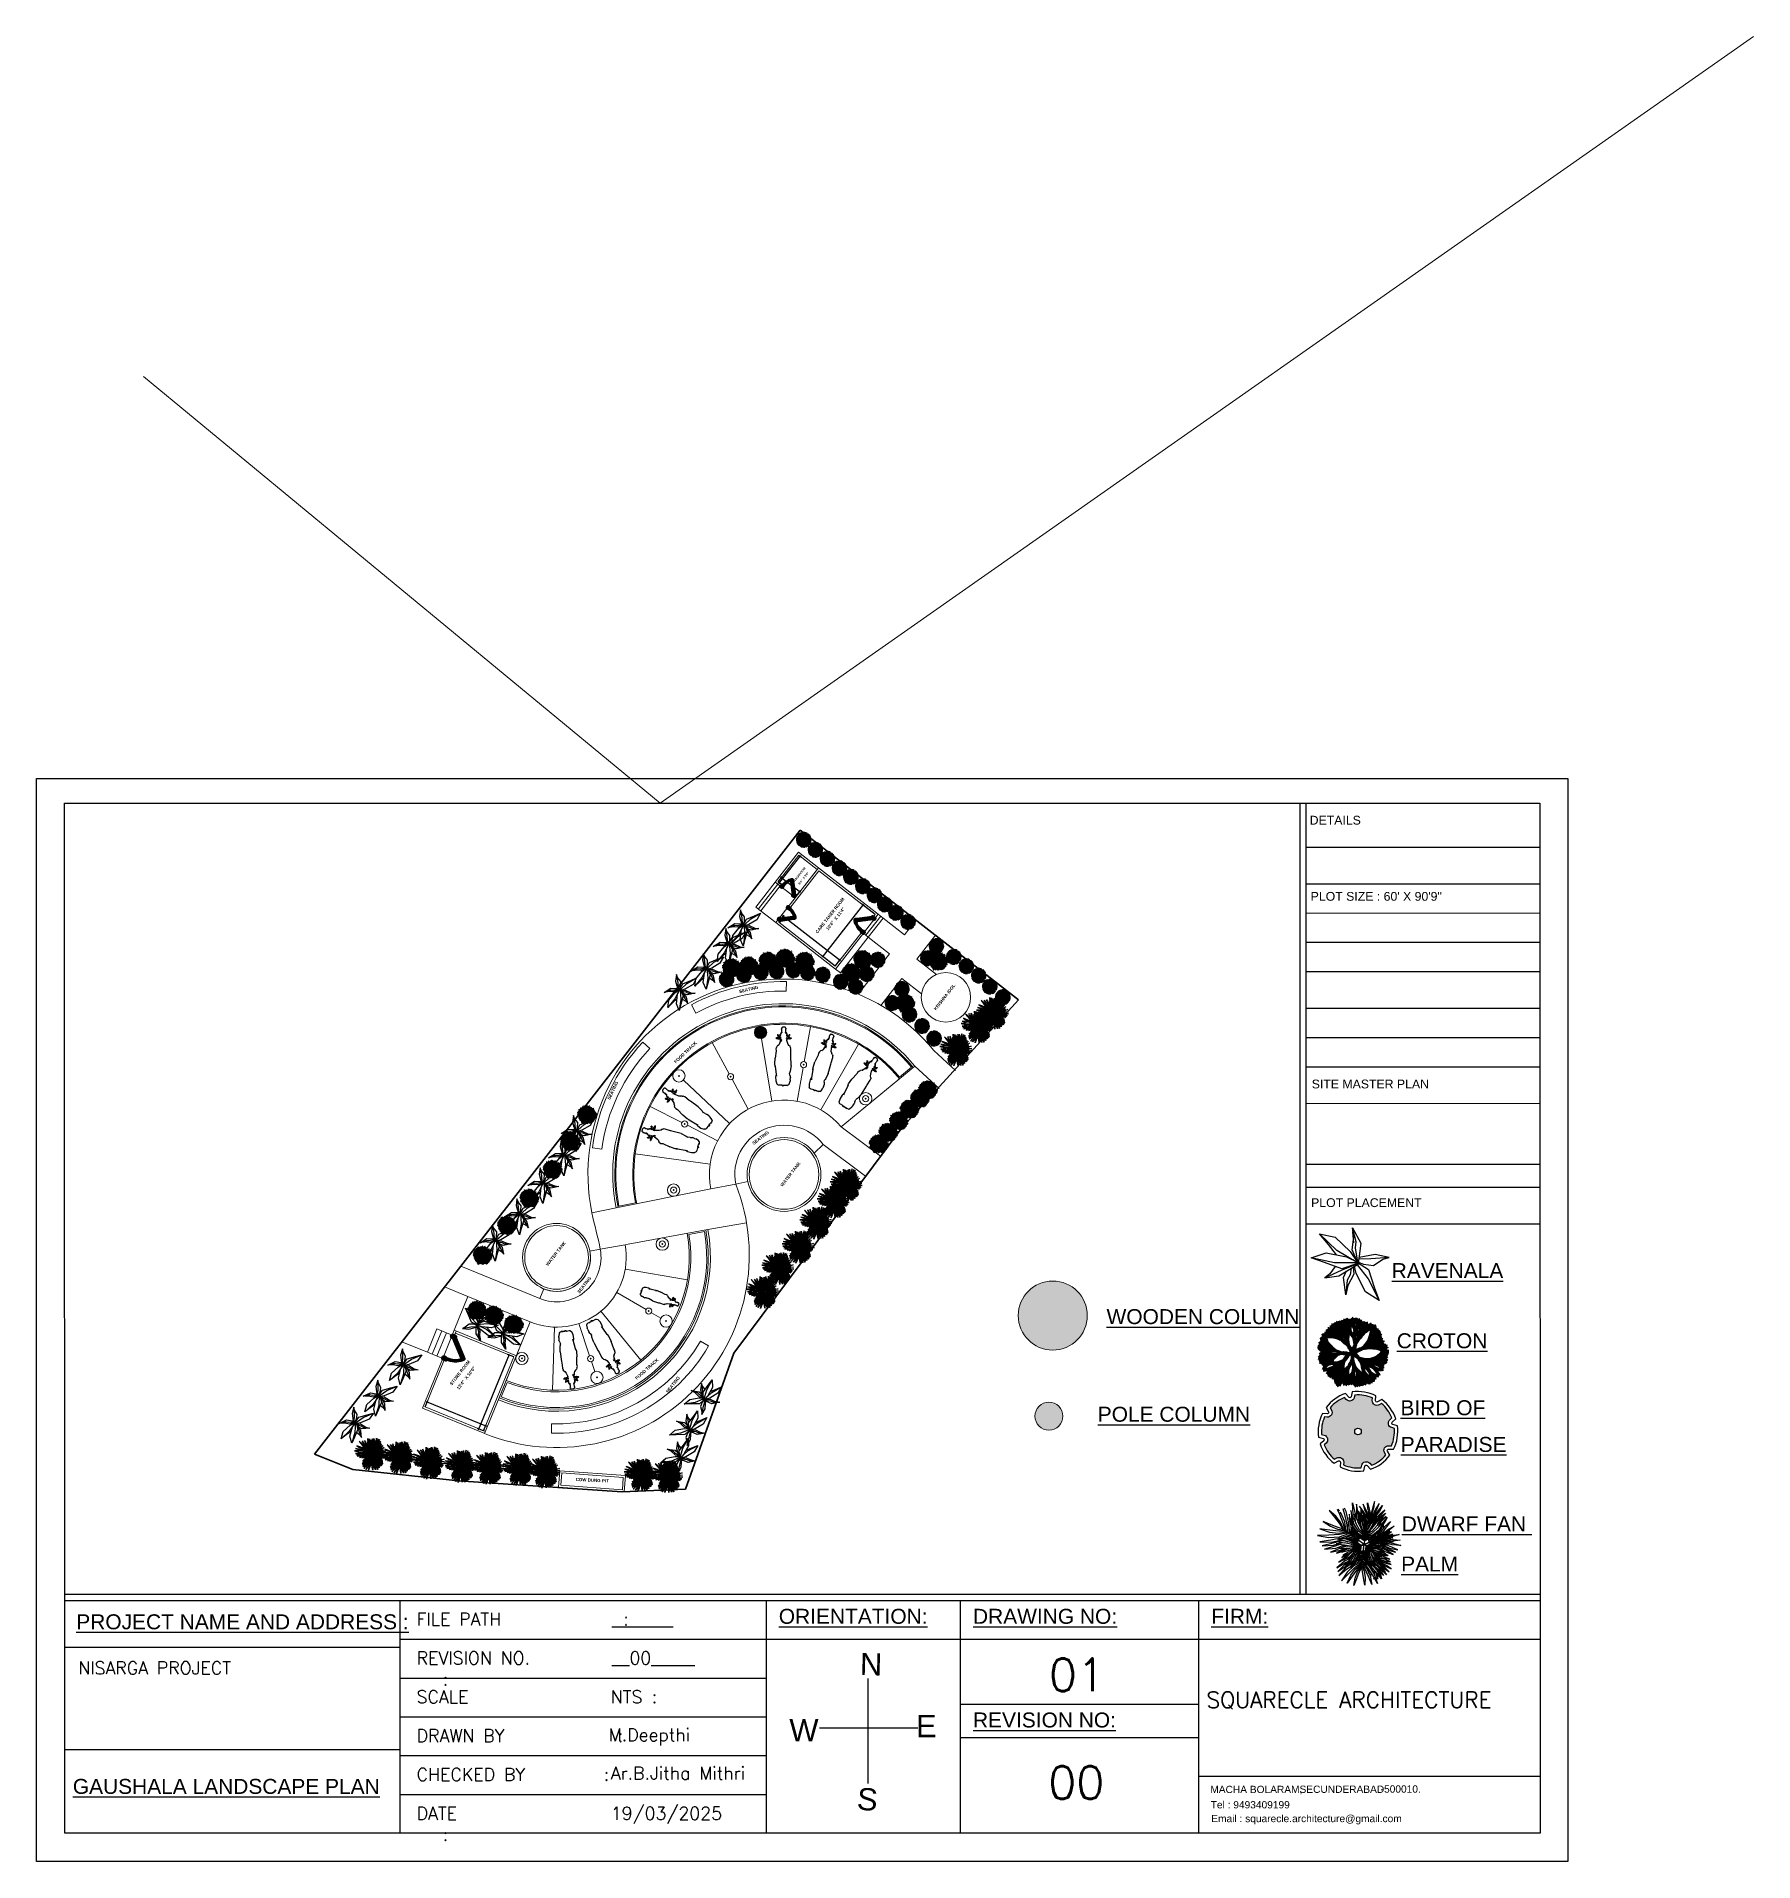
# Model space of a CAD drawing. Header units: metres. Extents: x 251860 to 269438, y 1966787 to 1972367.
# Drawn here: x 266100 to 269438, y 1968819 to 1972367 of the extents above; entities that cross this region are included whole.
import ezdxf

# ---------------------------------------------------------------- set-up
doc = ezdxf.new("R2010")
doc.units = ezdxf.units.M
doc.header["$MEASUREMENT"] = 0
doc.header["$PDMODE"] = 3
doc.header["$PDSIZE"] = -2
doc.layers.get('0').update_dxf_attribs({"linetype": 'CONTINUOUS', "lineweight": 100})
doc.layers.get('Defpoints').update_dxf_attribs({"linetype": 'CONTINUOUS'})
for name, color, linetype in [('Edges', 7, 'CONTINUOUS'), ('PDF3_PDF_INDEX', 1, 'CONTINUOUS'), ('PDF3_POINTS_line', 6, 'CONTINUOUS'), ('PDF3_Text', 7, 'CONTINUOUS'), ('zelen', 74, 'CONTINUOUS')]:
    doc.layers.add(name, color=color, linetype=linetype)
doc.layers.add('Wall', color=7, linetype='CONTINUOUS', lineweight=20)
doc.layers.add('WALLS', color=20, linetype='CONTINUOUS', lineweight=35)
doc.styles.add('ARIAL', font='arial.ttf')
doc.styles.add('PDF Arial Bold', font='arialbd.ttf')
doc.styles.add('s2', font='swissl.ttf')
doc.styles.get("Standard").update_dxf_attribs({"font": 'txt_____.ttf', "height": 2.5})
doc.styles.add('vni2', font='arial.ttf', dxfattribs={"height": 6.5})
doc.dimstyles.new('dim style', dxfattribs={"dimtxt": 1, "dimasz": 2, "dimexe": 3, "dimexo": 0, "dimgap": 0.09, "dimtad": 1, "dimtoh": 1, "dimdec": 0, "dimzin": 0, "dimdsep": 46, "dimlunit": 4, "dimtxsty": 'ARIAL', "dimblk": 'ARCHTICK', "dimcen": 0.09, "dimdle": 2, "dimclrd": 5, "dimclre": 5, "dimclrt": 5, "dimadec": 0, "dimazin": 0, "dimtfac": 0.5, "dimtdec": 0, "dimtofl": 0, "dimtmove": 0, "dimatfit": 3, "dimfxl": 2, "dimtolj": 1, "dimtzin": 0, "dimarcsym": 1})

msp = doc.modelspace()

# ---------------------------------------------------------------- texts
at = {"layer": 'PDF3_PDF_INDEX', "color": 7, "lineweight": 25}
for s, height, style, p in [('%%URAVENALA', 29.1145033, 's2', (268734.91174, 1969953.3036)), ('%%UWOODEN COLUMN', 29.1145033, 's2', (268180.56595, 1969863.88279)), ('%%UCROTON', 29.114503, 's2', (268744.68452, 1969816.9023)), ('%%UBIRD OF', 29.114503, 's2', (268751.99802, 1969686.70312)), ('%%UPOLE COLUMN', 29.1145033, 's2', (268163.39509, 1969674.06858)), ('%%UPARADISE', 29.1145033, 's2', (268752.4107, 1969615.34545)), ('%%UDWARF FAN ', 29.1145033, 's2', (268754.53191, 1969460.75248)), ('%%UPALM', 29.114503, 's2', (268753.29113, 1969382.86025)), ('%%UPROJECT NAME AND ADDRESS :', 29.1145033, 's2', (266177.31322, 1969270.47421)), ('%%UORIENTATION:', 29.1145033, 's2', (267543.23977, 1969281.15514)), ('%%UDRAWING NO:', 29.1145033, 's2', (267920.84637, 1969281.15514)), ('%%UFIRM:', 29.114503, 's2', (268384.12281, 1969281.15514)), ('W', 43.09258, 'vni2', (267563.70626, 1969052.74833)), ('E', 43.09258, 'vni2', (267809.94411, 1969060.66092)), ('%%UREVISION NO:', 29.1145033, 's2', (267920.84637, 1969079.59174)), ('%%UGAUSHALA LANDSCAPE PLAN', 29.1145033, 's2', (266170.57345, 1968950.45188)), ('Tel : 9493409199', 14.1418968, 's2', (268383.03393, 1968922.23923)), ('MACHA BOLARAM,', 14.1418968, 's2', (268382.29687, 1968952.05986)), ('SECUNDERABAD', 14.1418968, 's2', (268555.72715, 1968952.40769)), ('-500010.', 14.141897, 's2', (268713.51844, 1968952.86039)), ('Email : squarecle.architecture@gmail.com', 14.1418968, 's2', (268384.19472, 1968895.4769))]:
    msp.add_text(s, height=height, dxfattribs=dict(at, style=style)).set_placement(p)
at = {"layer": 'PDF3_PDF_INDEX', "color": 7, "lineweight": 25, "style": 'vni2'}
for s, rotation, p in [('N', 358.43184141, (267700.46266, 1969181.56022)), ('S', 355.70747316, (267693.96226, 1968920.04421))]:
    msp.add_text(s, height=43.09258, rotation=rotation, dxfattribs=at).set_placement(p)
at = {"layer": 'PDF3_PDF_INDEX', "color": 7, "lineweight": 25, "attachment_point": 1}
for s, width, gutter_width, heights, insert, char_height in [('FILE PATH              :', 564.5865806, 4.55353, [58.89664], (266839.04138, 1969302.5327), 24.7483194), ('_______', 213.4818286, 4.55353, [110.92309], (267218.88902, 1969302.5327), 24.748319), ('REVISION NO.        :', 320.6277146, 4.55353, [110.92309], (266839.04138, 1969227.03994), 24.7483194), ('__00_____', 213.4818286, 4.55353, [110.92309], (267218.88902, 1969227.03994), 24.748319), ('NISARGA PROJECT', 729.7235858, 4.55353, [157.05949], (266181.06385, 1969207.67001), 24.7483194), ('01', 213.4818286, 4.55353, [110.92309], (268068.37817, 1969213.76563), 63.638536), ('SCALE                     :', 454.3893959, 4.55353, [87.51134], (266839.04138, 1969151.54719), 24.7483194), ('NTS', 213.4818286, 4.55353, [110.92309], (267216.55841, 1969151.54719), 24.748319), ('SQUARECLE ARCHITECTURE', 1036.0229174, 6.46486, [222.98475], (268375.00893, 1969148.74192), 30.8539857), ('M.Deepthi', 393.1540707, 4.55353, [110.92309], (267212.48481, 1969077.63989), 24.748319), ('DRAWN BY             :', 452.4452081, 4.55353, [81.00889], (266839.04138, 1969076.05443), 24.7483194), ('CHECKED BY         :', 412.0912985, 4.55353, [90.11231], (266839.04138, 1969000.56167), 24.7483194), ('Ar.B.Jitha Mithri', 513.1620094, 4.55353, [105.76544], (267216.55841, 1969003.11652), 24.7483194), ('00', 213.4818286, 4.55353, [110.92309], (268066.99925, 1969004.34607), 63.638536), ('DATE                       :', 441.1740322, 4.55353, [99.21672], (266839.04138, 1968925.06892), 24.7483194), ('19/03/2025', 213.4818286, 4.55353, [110.92309], (267216.55841, 1968925.06892), 24.748319)]:
    msp.add_mtext_dynamic_manual_height_columns(s, width=width, gutter_width=gutter_width, heights=heights, dxfattribs=dict(at, insert=insert, char_height=char_height))
at = {"layer": 'PDF3_Text', "lineweight": 30, "width": 122.1544409, "style": 'PDF Arial Bold'}
for s, insert, char_height, attachment_point, rotation in [('\\pxt5;WASHROOM', (267595.62406, 1970750.1867), 4.0893556, 9, 52.09400176), ('5\'4"  X 3\'8"', (267602.23727, 1970740.95367), 4.0893556, 9, 52.09400176), ('\\pxt5;CARE TAKER ROOM', (267671.27274, 1970690.08322), 6.1340335, 9, 52.09400176), ('10\'4"  X 11\'4"', (267672.40402, 1970671.29843), 6.1340335, 9, 52.09400176), ('\\pxt5;SEATING', (267466.89592, 1970507.07278), 6.1340335, 7, 13.81333706), ('KRISHNA IDOL', (267887.03339, 1970522.05554), 6.1340335, 9, 52.09400176), ('\\pxt5;FOOD TRACK', (267343.1342, 1970370.33253), 6.1340335, 7, 43.21538259), ('\\pxt5;SEATING', (267215.16437, 1970299.48504), 6.1340335, 7, 64.76342076), ('\\pxt5;SEATING', (267494.69769, 1970212.09585), 6.1340335, 7, 37.44799196), ('\\pxt5;WATER TANK', (267550.47076, 1970130.51078), 6.1340335, 7, 52.13320107), ('\\pxt5;WATER TANK', (267094.59011, 1969976.32043), 6.1340335, 7, 52.13320107), ('\\pxt5;SEATING', (267155.76759, 1969922.88413), 6.1340335, 7, 52.13320107), ('\\pxt5;STORE ROOM', (266907.67758, 1969744.07472), 6.1340335, 7, 52.13320107), ('\\pxt5;FOOD TRACK', (267267.37365, 1969755.19236), 6.1340335, 7, 41.73621723), ('12\'4"  X 10\'0"', (266921.20202, 1969735.81704), 6.1340335, 7, 52.13320107), ('\\pxt5;SEATING', (267328.11509, 1969729.10252), 6.1340335, 7, 52.13320107), ('\\pxt5;COW DUNG PIT', (267148.15536, 1969558.80723), 6.1340335, 7, 357.25656504)]:
    msp.add_mtext(s, dxfattribs=dict(at, insert=insert, char_height=char_height, attachment_point=attachment_point, rotation=rotation))
at = {"layer": 'WALLS', "color": 7, "ltscale": 0.05, "attachment_point": 1, "style": 's2'}
for s, insert, char_height in [('DETAILS', (268575.50402, 1970852.17703), 17.081137), ('PLOT SIZE : 60\' X 90\'9" ', (268577.40005, 1970704.10021), 17.0811372), ('SITE MASTER PLAN', (268579.41628, 1970339.24745), 17.0811372), ('PLOT PLACEMENT', (268578.29631, 1970108.5398), 17.0811372)]:
    msp.add_mtext_dynamic_manual_height_columns(s, width=729.7235858, gutter_width=4.55353, heights=[157.05949], dxfattribs=dict(at, insert=insert, char_height=char_height))

# ---------------------------------------------------------------- blocks, each defined once
blk = doc.blocks.new('z_68')
at = {"color": 86, "linetype": 'Continuous'}
for centre, radius, start, end in [((-266, 327), 116, 193.4902, 265.1113), ((-399, 162), 139, 21.1582, 81.5772), ((-242, 361), 98.4, 190.1254, 258.4489), ((-368, 237), 110, 14.1334, 74.4408), ((-148, 370), 147, 183.6832, 248.8474), ((-352, 220), 152, 4.7143, 67.8163), ((-81, 413), 180, 193.5994, 242.7133), ((-291, 243), 133, 4.9325, 74.201), ((-166, 394), 60.4, 141.6219, 241.8227), ((-330, 352), 142, 353.7714, 34.3944), ((-151, 419), 50.6, 146.2148, 215.5863), ((-254, 417), 67.6, 336.8375, 25.7602), ((-106, 423), 77.2, 158.8629, 231.8014), ((-285, 366), 137, 354.9299, 38.2776), ((-127, 434), 34.5, 125.1476, 215.1675), ((-186, 441), 44.3, 315.9686, 28.5539), ((1, 387), 149, 148.1293, 211.6066), ((-273, 379), 170, 332.7316, 30.423), ((-39, 429), 72.7, 136.9706, 214.0961), ((-165, 436), 84.9, 322.5461, 30.2051), ((-34, 455), 51.6, 143.4666, 212.636), ((-103, 454), 42.1, 308.0621, 48.0716), ((-26, 476), 35.4, 162.0876, 254.9372), ((-62, 455), 32.1, 336.7056, 85.2676), ((35, 448), 61.2, 148.6867, 206.3859), ((-44, 447), 42.6, 315.3788, 50.8821), ((98, 426), 97.5, 144.1247, 209.9983), ((-41, 432), 79.2, 313.0665, 40.4805), ((148, 372), 120, 145.6159, 212.0121), ((-73, 376), 138, 329.0835, 27.8381), ((125, 285), 76.7, 129.5904, 214.9904), ((97, 451), 46.7, 135.7289, 216.7307), ((248, 164), 196, 127.2528, 187.8803), ((-115, 310), 247, 313.1476, 1.2102), ((4, 303), 82.6, 311.7047, 29.8857), ((28, 451), 48.5, 313.9166, 42.0854), ((159, 385), 94.9, 134.1111, 205.5497), ((-4, 413), 105, 318.2431, 22.2882), ((248, 304), 161, 142.2526, 184.7932), ((11, 371), 113, 315.1897, 16.2404), ((163, 412), 64.7, 118.1173, 194.1612), ((59, 451), 75.7, 305.529, 13.8056), ((75, 306), 133, 282.2224, 2.3823), ((303, 130), 205, 117.7333, 167.1791), ((208, 373), 87.1, 135.6289, 203.2703), ((88, 357), 108, 293.0154, 1.6548), ((66, 403), 85.3, 320.2817, 21.1504), ((93, 387), 79.9, 299.7947, 10.8598), ((218, 278), 84.8, 104.8433, 190.8351), ((232, 325), 97.2, 128.4546, 183.4176), ((163, 444), 19.1, 87.7834, 216.2289), ((136, 455), 28.8, 295.9976, 16.1714), ((202, 400), 51.9, 112.7761, 185.856), ((135, 439), 47.5, 288.713, 11.2589), ((227, 381), 53.3, 104.201, 194.4012), ((124, 434), 89.9, 304.2378, 359.5829), ((188, 277), 62.5, 260.6789, 0.9431), ((257, 197), 80.9, 94.8183, 164.0455), ((205, 421), 24.3, 99.2784, 171.3916), ((184, 440), 17.6, 266.1586, 15.4849), ((255, 311), 60.3, 91.8605, 175.7336), ((192, 374), 61.2, 275.8545, 358.0593), ((194, 411), 53.4, 276.1637, 357.1543), ((249, 361), 46.8, 91.7786, 182.4828), ((289, 258), 86.3, 96.7641, 173.2337), ((210, 336), 69.2, 265.9009, 6.4786), ((198, 427), 32.2, 287.5588, 1.0547), ((239, 401), 28.3, 107.0612, 187.7677), ((240, 389), 52.6, 274.952, 350.0502), ((309, 312), 69.7, 104.8358, 158.3298), ((347, 228), 103, 105.7731, 167.7334), ((186, 370), 140, 295.6392, 342.2693), ((321, 326), 44.9, 97.023, 194.188), ((393, 160), 155, 109.4994, 136.9089), ((256, 379), 67.9, 291.8243, 352.6819), ((291, 311), 50.8, 259.0641, 354.3395), ((273, 287), 132, 273.4935, 346.3568), ((402, 133), 123, 90.3381, 167.7122), ((387, 212), 83.4, 126.1873, 171.9), ((297, 265), 42.8, 283.5886, 18.8322), ((342, 298), 31.9, 79.6966, 175.7556), ((310, 336), 39.2, 271.4011, 348.9236), ((382, 245), 44.7, 92.1528, 177.3641), ((329, 296), 50.9, 278.2551, 352.0256), ((368, 288), 33.3, 255.9485, 344.7487), ((391, 252), 29, 71.8727, 177.5899), ((-405, -51), 133, 47.6242, 116.3703), ((-369, 191), 155, 232.3928, 289.0729), ((-333, -142), 183, 70.5173, 130.8948), ((-427, 393), 397, 266.2174, 293.1983), ((-403, -24), 142, 55.0608, 109.8401), ((-372, 206), 125, 230.921, 294.5931), ((-398, 39), 158, 15.6317, 103.0399), ((-235, 317), 234, 211.6708, 264.7928), ((-372, 182), 229, 262.8943, 317.9077), ((-220, -236), 262, 87.5171, 133.5965), ((-258, 374), 196, 226.8371, 279.6115), ((-398, -104), 335, 57.1, 88.9879), ((264, 219), 170, 252.2856, 312.6971), ((377, 128), 95.7, 232.041, 317.4503), ((396, -93), 165, 71.9408, 116.9441), ((347, 195), 91.2, 260.6816, 336.3986), ((440, 26), 133, 94.1518, 143.8725), ((366, 206), 66.3, 264.1118, 349.9981), ((418, 141), 55.5, 76.143, 176.5124), ((392, 135), 68.4, 244.6403, 341.1924), ((445, 14), 100, 83.6931, 144.2356), ((420, 175), 53.4, 80.2322, 170.7901), ((379, 233), 50.4, 256.6638, 354.3586), ((441, -48), 91.5, 58.3812, 119.5333), ((443, 87), 72.9, 228.9093, 308.5468), ((-459, -121), 23.8, 64.3194, 180.1506), ((-487, -75), 46.8, 274.775, 327.7433), ((-450, -106), 32.2, 63.8642, 164.9126), ((-472, -42), 56.6, 260.8137, 319.621), ((-426, -105), 61.6, 75.5349, 147.3156), ((-466, 12), 84.2, 261.5672, 316.5813), ((-383, -96), 89.8, 75.3344, 144.8904), ((-442, 56), 101, 261.6902, 318.8637), ((-444, -62), 50.8, 260.8552, 343.7736), ((-410, -121), 42.6, 66.2708, 168.5265), ((-371, -131), 84.1, 73.7967, 136.5993), ((-406, -7), 72, 248.2341, 323.5826), ((-473, 104), 235, 280.7516, 321.5123), ((-261, -247), 207, 96.4976, 144.4202), ((-356, -221), 77, 69.1503, 149.5623), ((-417, -48), 134, 267.8781, 309.7178), ((-402, 120), 266, 267.6527, 316.8691), ((-229, -313), 248, 84.6724, 137.8772), ((-325, -244), 85.4, 69.7783, 150.4858), ((-384, -75), 128, 263.3238, 315.6901), ((-355, -97), 140, 263.7718, 329.9129), ((-264, -284), 116, 73.1013, 155.8555), ((-264, -291), 70.8, 102.1715, 174.8796), ((-355, -209), 78.6, 285.4191, 349.1615), ((-342, -240), 113, 293.1081, 353.7713), ((-292, -107), 156, 271.8374, 352.1545), ((-77, -348), 226, 105.8021, 157.9309), ((-94, -340), 150, 117.0311, 178.4753), ((-291, -216), 128, 291.2352, 1.3744), ((84, -385), 222, 125.4495, 194.3833), ((-54, -309), 133, 352.8763, 53.6923), ((-70, -482), 268, 18.4462, 59.431), ((239, -234), 173, 185.6314, 251.5275), ((147, -250), 172, 26.7163, 89.4654), ((312, 15), 188, 209.5725, 266.6092), ((223, -286), 206, 45.5953, 96.7829), ((350, 80), 220, 227.6582, 274.5736), ((179, -287), 140, 15.2055, 73.4335), ((348, -122), 133, 193.5469, 255.092), ((332, 62), 164, 241.9956, 297.1513), ((332, -255), 187, 66.3523, 112.9171), ((274, -224), 54.5, 16.1716, 103.2737), ((316, -152), 56.9, 200.7434, 279.5426), ((254, -301), 66, 4.7965, 82.2404), ((331, -229), 67.2, 180.7734, 260.5601), ((268, -225), 92.1, 14.4757, 85.2332), ((422, -44), 171, 212.358, 247.8743), ((373, -199), 73.4, 188.605, 258.98), ((297, -275), 62.4, 2.8758, 86.327), ((320, -250), 58.9, 353.8825, 92.0321), ((409, -100), 99, 207.6518, 275.7647), ((320, -262), 118, 32.6713, 88.8509), ((405, -178), 82.4, 191.172, 251.9177), ((317, -335), 229, 53.1036, 87.7156), ((423, -42), 113, 214.2354, 286.3594), ((416, -196), 152, 64.2867, 119.6833), ((407, 79), 157, 245.2293, 298.7459), ((430, -22), 105, 229.1074, 294.3725), ((401, -221), 124, 55.0763, 106.547), ((476, -105), 102, 81.9806, 141.5702), ((429, 13), 63.5, 239.4601, 343.3963), ((428, -185), 104, 59.4734, 103.628), ((448, -11), 90.4, 240.5694, 291.3512), ((-248, -356), 102, 116.357, 160.3901), ((-350, -259), 63.8, 275.5656, 352.3302), ((-226, -331), 72.9, 94.9728, 190.34), ((-243, -376), 54.5, 100.2324, 168.3254), ((-312, -299), 67.3, 283.4977, 339.7801), ((-198, -420), 96.4, 100.3612, 150.1928), ((-276, -309), 63.6, 265.5089, 337.9725), ((-186, -415), 75.8, 99.379, 165.6267), ((-259, -338), 58.7, 270.0752, 352.9011), ((-127, -364), 91.5, 116.0884, 168.1091), ((-249, -267), 85, 292.8853, 348.9183), ((-153, -397), 62.9, 129.034, 190.2749), ((-244, -369), 48.9, 306.3661, 19.1068), ((-168, -434), 34, 99.6572, 183.1618), ((-212, -399), 37.6, 286.0562, 356.8357), ((-236, -314), 103, 294.3385, 349.2686), ((-116, -410), 77.8, 105.2898, 178.5727), ((-216, -253), 100, 283.8028, 342.1607), ((-94, -383), 103, 105.3834, 161.1006), ((-157, -438), 31.8, 127.0247, 210.2404), ((-194, -427), 28.3, 290.487, 37.5911), ((-131, -411), 37.8, 113.8463, 210.2532), ((-173, -395), 36.2, 285.924, 44.7697), ((-166, -429), 28.7, 284.6561, 26.2956), ((-109, -453), 48.7, 132.16, 189.1742), ((-94, -450), 30.3, 127.5503, 224.1965), ((-128, -447), 27.1, 297.2401, 57.4513), ((-32, -425), 72.5, 123.3541, 203.8422), ((-145, -397), 74.3, 309.3952, 19.6081), ((208, -332), 136, 176.6795, 236.2095), ((-10, -437), 143, 357.2572, 51.8918), ((-32, -551), 241, 25.0348, 53.1431), ((200, -363), 87, 176.7389, 261.4389), ((-34, -617), 359, 46.026, 63.8202), ((206, -276), 83.2, 193.0285, 276.8178), ((91, -529), 154, 36.3427, 69.5492), ((223, -353), 85, 201.8372, 264.0548), ((171, -403), 91.4, 35.6397, 95.7045), ((228, -277), 74.1, 207.5481, 283.7961), ((232, -364), 64.8, 172.1213, 265.1214), ((168, -415), 60, 346.9987, 90.244), ((205, -413), 50.4, 10.8525, 89.1645), ((255, -353), 50.5, 190.9945, 269.0226), ((258, -321), 38.5, 187.7168, 304.4986), ((218, -413), 85.4, 44.1762, 85.3443), ((267, -348), 40.7, 194.689, 281.2603), ((223, -413), 58.3, 25.7085, 81.5835), ((263, -374), 53.9, 29.3099, 111.5931), ((293, -291), 59.6, 216.5656, 287.0761), ((285, -360), 25.5, 194.9585, 313.0302), ((244, -480), 117, 60.0427, 80.4027), ((299, -344), 30.3, 211.4703, 327.2679), ((297, -419), 64.6, 64.9944, 110.7064), ((326, -295), 47.2, 161.1105, 274.4944), ((274, -339), 54.9, 357.0116, 85.6827), ((282, -338), 85.8, 25.3111, 73.0248), ((362, -249), 52.9, 189.1464, 267.3617), ((328, -333), 33, 5.791, 111.6106), ((352, -294), 36.5, 193.7223, 284.1234)]:
    blk.add_arc(centre, radius, start, end, dxfattribs=at)
at = {"color": 244, "ltscale": 2}
for centre, radius, start, end in [((-124, 378), 213, 211.7537, 257.205), ((-312, 108), 158, 24.1229, 87.271), ((-81, 266), 118, 180.6823, 254.9928), ((-205, 167), 97.1, 347.7275, 86.5018), ((94, 402), 285, 182.7633, 220.2681), ((-279, 256), 159, 350.9158, 56.4676), ((197, 250), 316, 140.1927, 231.9127), ((197, 250), 316, 140.1927, 231.9127), ((-294, 195), 354, 326.6718, 45.9965), ((-294, 195), 354, 326.6718, 45.9965), ((320, 142), 120, 96.5443, 185.0063), ((195, 244), 113, 273.2227, 8.7941), ((-305, -139), 225, 52.3333, 100.5116), ((-218, 203), 175, 223.0994, 285.2758), ((-211, 7), 168, 8.8778, 118.165), ((-211, 7), 168, 8.8778, 118.165), ((-88, 255), 226, 206.1263, 280.9166), ((-88, 255), 226, 206.1263, 280.9166), ((-116, -147), 189, 51.4847, 150.4796), ((-116, -147), 189, 51.4847, 150.4796), ((-185, 217), 285, 250.5559, 310.8185), ((-185, 217), 285, 250.5559, 310.8185), ((123, -256), 284, 115.2559, 188.7459), ((123, -256), 284, 115.2559, 188.7459), ((-292, -35), 296, 296.9632, 7.0387), ((-292, -35), 296, 296.9632, 7.0387), ((250, -66), 257, 164.9611, 278.5253), ((250, -66), 257, 164.9611, 278.5253), ((-27, 241), 242, 276.8124, 355.2462), ((273, -49), 276, 102.4187, 169.64), ((-27, 241), 242, 276.8124, 355.2462), ((273, -49), 276, 102.4187, 169.64), ((221, 259), 338, 229.6992, 311.5503), ((221, 259), 338, 229.6992, 311.5503), ((-131, -406), 428, 11.581, 71.9055), ((-131, -406), 428, 11.581, 71.9055), ((227, -474), 527, 65.535, 114.0997), ((227, -474), 527, 65.535, 114.0997), ((140, 196), 148, 266.4743, 345.5895), ((315, -39), 201, 99.0241, 154.2486), ((329, -51), 155, 70.845, 135.8807), ((269, 198), 106, 262.8203, 344.2968), ((348, 81), 90.9, 75.4836, 172.5015), ((-126, -307), 249, 82.1944, 142.1523), ((-126, -307), 249, 82.1944, 142.1523), ((-255, 11), 178, 247.9013, 336.4453), ((-255, 11), 178, 247.9013, 336.4453), ((-311, -241), 269, 312.0836, 7.7492), ((191, -249), 235, 146.1403, 192.9375), ((-237, -170), 238, 326.5048, 12.5731), ((258, -231), 266, 163.006, 206.4028), ((-174, -267), 212, 337.0155, 32.3933), ((180, -208), 155, 177.4751, 229.0935), ((94, -381), 165, 130.295, 218.4672), ((-209, -352), 219, 322.8143, 25.9478), ((152, -360), 136, 146.0669, 237.8395), ((-135, -421), 221, 345.7306, 38.1758)]:
    blk.add_arc(centre, radius, start, end, dxfattribs=at)
blk = doc.blocks.new('z_25')
at = {"linetype": 'ByBlock', "lineweight": -2}
for p, q in [((-406, 611), (-194, 482)), ((-327, 408), (-406, 611)), ((-232, 280), (-406, 611)), ((-76, 536), (-39, 751)), ((-61, 377), (-39, 751)), ((-39, 751), (76, 531)), ((-228, 135), (-327, 408)), ((-194, 482), (-41, 202)), ((-116, 339), (-76, 536)), ((0, 0), (-61, 377)), ((76, 531), (61, 212)), ((97, 202), (269, 311)), ((199, 255), (321, 374)), ((234, 234), (362, 421)), ((362, 421), (262, 169)), ((269, 311), (362, 421)), ((-407, 227), (-506, 250)), ((-506, 250), (-341, 103)), ((-506, 250), (-249, 130)), ((-496, -170), (-314, 31)), ((-265, 238), (-407, 227)), ((-341, 103), (-181, 50)), ((-314, 31), (-206, 59)), ((-249, 130), (6, -10)), ((-2, 9), (-232, 280)), ((4, -4), (-228, 135)), ((-127, 31), (-217, -21)), ((-181, 50), (25, -22)), ((-93, 19), (-171, -57)), ((-141, -79), (-74, 13)), ((-41, 202), (11, 7)), ((-10, 100), (28, -183)), ((95, 56), (0, 0)), ((61, 212), (7, 23)), ((8, 18), (97, 202)), ((10, 12), (153, 185)), ((16, 9), (40, -74)), ((178, -109), (56, 32)), ((142, -10), (76, 44)), ((262, 169), (95, 56)), ((153, 185), (234, 234)), ((-311, -39), (-496, -170)), ((-370, -100), (-496, -170)), ((-171, -57), (-370, -100)), ((-217, -21), (-311, -39)), ((-265, -373), (-141, -79)), ((-83, -276), (-233, -619)), ((28, -183), (-124, -430)), ((-30, -3), (-83, -276)), ((40, -74), (127, -207)), ((127, -207), (293, -254)), ((274, -116), (142, -10)), ((378, -310), (178, -109)), ((378, -310), (274, -116)), ((293, -254), (378, -310)), ((-233, -619), (-265, -373)), ((-124, -430), (-233, -619))]:
    blk.add_line(p, q, dxfattribs=at)
blk = doc.blocks.new('z_49')
at = {"color": 67, "ltscale": 2, "true_color": 0x727430}
for p, q in [((-4.95, 7.27), (-3.65, 5.41)), ((-3.34, 5.71), (-4.95, 7.27)), ((-4.17, 8.38), (-3.15, 6.35)), ((-2.8, 6.61), (-4.17, 8.38)), ((-2.88, 8.78), (-2.26, 6.88)), ((-1.92, 7.07), (-2.88, 8.78)), ((-1.31, 9.12), (-1.19, 7.41)), ((-0.87, 7.51), (-1.31, 9.12)), ((-1.19, 7.41), (-0.79, 5.96)), ((-0.47, 6.06), (-0.87, 7.51)), ((0.73, 7.89), (0.32, 6.42)), ((0.65, 6.32), (1.05, 7.79)), ((1.17, 9.51), (0.73, 7.89)), ((1.78, 7.44), (0.85, 5.87)), ((1.05, 7.79), (1.17, 9.51)), ((2.3, 8.38), (1.78, 7.44)), ((2.12, 7.25), (2.18, 7.44)), ((2.17, 7.56), (2.18, 7.43)), ((2.3, 7.8), (2.43, 8.2)), ((3.11, 7.55), (2.65, 6.95)), ((3.01, 6.69), (3.36, 7.38)), ((-5.58, 5.65), (-4.04, 3.98)), ((-3.78, 4.29), (-5.58, 5.65)), ((-5.31, 4.35), (-3.8, 3.02)), ((-3.62, 3.3), (-5.31, 4.35)), ((-5.29, 6.44), (-3.86, 4.67)), ((-3.57, 4.97), (-5.29, 6.44)), ((-4.04, 3.98), (-2.45, 2.94)), ((-3.86, 4.67), (-3.13, 4.12)), ((-2.88, 3.7), (-3.78, 4.29)), ((-3.65, 5.41), (-2.04, 4)), ((-2.71, 4.33), (-3.57, 4.97)), ((-2.37, 4.86), (-3.34, 5.71)), ((-2.19, 3.28), (-3.33, 4.45)), ((-3.33, 4.45), (-2.49, 3.04)), ((-3.15, 6.35), (-1.8, 4.74)), ((-2.89, 4.68), (-2.21, 3.3)), ((-1.83, 3.38), (-2.89, 4.68)), ((-1.44, 5), (-2.8, 6.61)), ((-2.68, 3.79), (-2.31, 3.51)), ((-2.42, 4.1), (-1.92, 3.73)), ((-2.37, 4.86), (-1.74, 3.26)), ((-2.37, 4.86), (-2.14, 4.66)), ((-1.42, 3.46), (-2.37, 4.86)), ((-2.26, 6.88), (-1.34, 5.34)), ((-2.17, 4.74), (-2.01, 4.33)), ((-1.22, 3.34), (-2.17, 4.74)), ((-2.08, 4.6), (-1.72, 4.3)), ((-2.04, 4), (-2.03, 4)), ((-1, 5.53), (-1.92, 7.07)), ((-1.8, 4.74), (-0.18, 3.62)), ((-1.72, 4.3), (-0.1, 3.21)), ((-1.49, 3.73), (-0.18, 3.07)), ((-0.04, 3.72), (-1.44, 5)), ((-1.34, 5.34), (-0.18, 4.22)), ((-0.05, 4.29), (-1, 5.53)), ((-0.79, 5.96), (-0.18, 4.85)), ((-0.09, 5.01), (-0.47, 6.06)), ((-0.18, 4.85), (-0.06, 4.89)), ((-0.18, 4.22), (-0.05, 4.29)), ((-0.18, 3.62), (-0.04, 3.72)), ((0.85, 5.87), (-0.1, 4.6)), ((1.3, 5.32), (-0.1, 4.01)), ((-0.1, 4.6), (0.04, 4.52)), ((-0.1, 4.01), (-0.09, 4.26)), ((-0.1, 4.01), (0.04, 3.91)), ((-0.1, 3.77), (-0.1, 4)), ((-0.1, 2.97), (-0.1, 3.68)), ((0.32, 6.42), (-0.09, 5.22)), ((-0.09, 5.22), (0.04, 5.18)), ((-0.09, 5.18), (-0.07, 5.2)), ((-0.09, 4.93), (-0.09, 5.18)), ((-0.09, 5.18), (-0.05, 5.18)), ((-0.09, 4.6), (-0.09, 4.88)), ((-0.09, 4.35), (-0.09, 4.59)), ((-0.07, 5.2), (-0.07, 5.18)), ((-0.05, 5.18), (-0.07, 5.2)), ((-0.05, 5.18), (-0.05, 4.66)), ((-0.05, 4.89), (-0.05, 4.9)), ((-0.05, 4.89), (-0.05, 4.89)), ((-0.05, 4.57), (-0.05, 4.29)), ((-0.05, 4.29), (-0.05, 4.06)), ((-0.05, 3.97), (-0.05, 3.72)), ((-0.05, 3.72), (-0.04, 3.47)), ((-0.04, 3.48), (1.58, 4.59)), ((-0.04, 2.95), (1.2, 3.66)), ((1.39, 4.04), (0.03, 3.34)), ((0.04, 5.18), (0.65, 6.32)), ((0.04, 4.52), (1.2, 5.68)), ((0.04, 3.91), (1.66, 5.06)), ((1.25, 3.82), (0.78, 2.2)), ((1.47, 3.96), (1, 2.33)), ((1.2, 5.68), (2.12, 7.25)), ((2.33, 5.43), (1.25, 3.82)), ((2.65, 6.95), (1.3, 5.32)), ((1.35, 2.36), (1.94, 3.88)), ((2.56, 5.57), (1.47, 3.96)), ((1.58, 4.59), (2.03, 4.99)), ((1.66, 5.06), (3.01, 6.69)), ((1.67, 3.19), (1.83, 3.74)), ((1.68, 2.38), (2.35, 3.76)), ((1.83, 3.74), (2.56, 5.57)), ((1.94, 3.88), (3.15, 5.36)), ((2.01, 4.18), (2.47, 4.54)), ((2.14, 4.52), (3.51, 5.72)), ((2.14, 4.96), (2.33, 5.43)), ((2.22, 5.16), (2.37, 5.29)), ((2.35, 3.76), (3.65, 5.1)), ((3.15, 5.36), (2.37, 3.78)), ((2.49, 5.4), (3, 5.85)), ((2.49, 4.03), (2.93, 4.36)), ((2.67, 3.43), (3.9, 4.24)), ((3.65, 5.1), (2.7, 3.49)), ((4.12, 3.94), (2.85, 3.05)), ((2.9, 4.86), (3.43, 5.27)), ((3.03, 3.42), (3.1, 3.71)), ((3.64, 4.56), (3.13, 4.22)), ((3.13, 2.78), (4.12, 3.94)), ((3.22, 4.28), (3.26, 4.44)), ((3.28, 3.43), (3.29, 3.84)), ((3.3, 4.33), (3.31, 4.52)), ((3.43, 5.27), (5.15, 6.73)), ((3.72, 4.96), (3.44, 4.74)), ((3.48, 3.53), (3.94, 3.81)), ((3.51, 5.72), (3.73, 6.05)), ((3.55, 3.57), (3.56, 3.67)), ((3.56, 3.67), (3.68, 4.09)), ((5.44, 5.92), (3.64, 4.56)), ((3.66, 3.24), (5.16, 4.58)), ((5.15, 6.73), (3.72, 4.96)), ((3.81, 3.74), (3.85, 4.21)), ((3.86, 4.72), (3.91, 4.89)), ((3.9, 4.24), (5.44, 5.92)), ((3.91, 4.89), (3.9, 4.75)), ((5.16, 4.58), (4.1, 3.91)), ((4.11, 3.92), (4.12, 3.94)), ((4.12, 3.94), (4.44, 4.83)), ((4.25, 3.25), (4.36, 3.86)), ((4.39, 4.1), (4.51, 4.9)), ((4.46, 2.89), (4.87, 4.1)), ((4.71, 2.81), (5.11, 4.02)), ((4.87, 4.1), (5.09, 4.51)), ((5.52, 3.95), (5, 2.95)), ((5.11, 4.02), (5.47, 5.22)), ((5.47, 5.22), (5.11, 4.54)), ((5.2, 2.85), (5.72, 3.85)), ((6.21, 4.85), (5.52, 3.95)), ((5.56, 2.96), (6.21, 3.69)), ((5.72, 3.85), (6.21, 4.85)), ((6.21, 3.69), (6.98, 4.32)), ((6.98, 4.32), (6.36, 3.57)), ((-8.03, 0.25), (-6.13, -0.28)), ((-6.04, 0.08), (-8.03, 0.25)), ((-7.52, 0.88), (-5.66, 0.23)), ((-5.55, 0.58), (-7.52, 0.88)), ((-7.04, 1.46), (-5.21, 0.7)), ((-5.09, 1.03), (-7.04, 1.46)), ((-4.53, -0.42), (-6.04, 0.08)), ((-5.9, 1.84), (-4.92, 1.32)), ((-4.22, 1.28), (-5.9, 1.84)), ((-5.66, 0.23), (-5.12, 0)), ((-5.63, 0.46), (-4.05, 0.07)), ((-3.99, 0.45), (-5.63, 0.46)), ((-5.61, -0.03), (-4.07, 0.07)), ((-5.27, 0.46), (-5.55, 0.58)), ((-5.21, 0.7), (-4.73, 0.45)), ((-3.94, 0.45), (-5.09, 1.03)), ((-4.96, 1.33), (-3.73, 0.75)), ((-3.64, 1.08), (-4.96, 1.33)), ((-4.81, 1.93), (-3.56, 1.15)), ((-3.55, 1.39), (-4.81, 1.93)), ((-4.78, 3.27), (-3.65, 2.42)), ((-3.29, 2.47), (-4.78, 3.27)), ((-4.78, 1.24), (-4.36, 1.02)), ((-4.75, 0.24), (-4.31, 0.06)), ((-4.36, 1.02), (-3.53, 0.48)), ((-4.34, 1.99), (-3.44, 1.31)), ((-3.35, 1.59), (-4.34, 1.99)), ((-4.03, 1.15), (-4.22, 1.28)), ((-4.05, 0.07), (-2.7, 0.16)), ((-2.97, 2.13), (-4.01, 2.57)), ((-4.01, 2.57), (-3.16, 1.91)), ((-2.64, 0.54), (-3.99, 0.45)), ((-3.8, 3.02), (-3.06, 2.65)), ((-3.74, 3.44), (-2.87, 2.42)), ((-2.62, 2.66), (-3.74, 3.44)), ((-3.73, 0.75), (-2.68, 0.6)), ((-2.6, 0.94), (-3.64, 1.08)), ((-3.56, 1.15), (-3.44, 1.05)), ((-3.44, 1.31), (-2.69, 0.99)), ((-2.59, 1.27), (-3.35, 1.59)), ((-3.33, 3.15), (-2.29, 2.63)), ((-3.31, 1.25), (-2.96, 0.99)), ((-3.31, 0.69), (-3.04, 0.51)), ((-2.73, 2.24), (-3.29, 2.47)), ((-3.16, 1.91), (-2.51, 1.42)), ((-2.31, 1.64), (-2.97, 2.13)), ((-2.9, 0.63), (-2.76, 0.53)), ((-2.87, 2.42), (-2.22, 1.59)), ((-2.72, 1.95), (-2.4, 1.82)), ((-2.7, 0.16), (-1.63, 0.69)), ((-2.69, 0.99), (-2.13, 0.99)), ((-2.68, 0.6), (-1.87, 0.84)), ((-1.68, 0.82), (-2.64, 0.54)), ((-1.97, 1.83), (-2.62, 2.66)), ((-1.93, 0.96), (-2.6, 0.94)), ((-2.18, 1.13), (-2.59, 1.27)), ((-1.41, 0.56), (-2.55, -0.08)), ((-2.53, 0.65), (-2.46, 0.6)), ((-2.51, 1.42), (-2.18, 1.13)), ((-2.49, 3.04), (-1.9, 1.83)), ((-2.37, -0.33), (-1.21, 0.45)), ((-2.32, 2.27), (-2.07, 2.14)), ((-2.03, 1.15), (-2.31, 1.64)), ((-2.24, 0.09), (-1.26, 0.57)), ((-2.22, 1.59), (-1.91, 1)), ((-1.6, 2.07), (-2.19, 3.28)), ((-1.02, 0.34), (-2.18, -0.44)), ((-2.17, 0.43), (-1.46, 0.69)), ((-2.13, 0.99), (-2.09, 1.08)), ((-2.09, 1.98), (-1.95, 1.92)), ((-2.09, 1.08), (-2.03, 1.15)), ((-2.09, 1.08), (-2.08, 1.05)), ((-2.06, 1.08), (-2.09, 1.08)), ((-2.09, 1.08), (-2.07, 1.07)), ((-2.08, 1.05), (-2.06, 1.08)), ((-2.08, 1.05), (-1.63, 0.79)), ((-2.07, 2.14), (-2.05, 2.14)), ((-2.06, 1.08), (-1.61, 0.83)), ((-2.06, 0.2), (-2.05, 0.19)), ((-1.77, 1.01), (-1.97, 1.83)), ((-1.92, 1.62), (-1.84, 1.59)), ((-1.9, 1.83), (-1.66, 0.86)), ((-1.87, 0.84), (-1.85, 0.92)), ((-1.86, -0.42), (-0.85, 0.26)), ((-1.32, 2.05), (-1.83, 3.38)), ((-1.83, 0.95), (-1.77, 1.01)), ((-1.77, 3.23), (-1.72, 3.21)), ((-1.74, 3.26), (-1.6, 2.78)), ((-1.67, 2.97), (-1.65, 2.96)), ((-1.63, 0.69), (-1.61, 0.8)), ((-1.62, 0.78), (-1.22, 0.55)), ((-1.61, 0.8), (-1.52, 0.88)), ((-1.52, 0.88), (-1.6, 2.07)), ((-1.2, 0.59), (-1.6, 0.82)), ((-1.56, 1.47), (-1.44, 0.73)), ((-1.55, -0.4), (-0.7, 0.18)), ((-1.5, 0.45), (-1.44, 0.55)), ((-1.49, 0.26), (-1.07, 0.46)), ((-1.01, 2.03), (-1.42, 3.46)), ((-1.4, 0.65), (-1.41, 0.56)), ((-1.41, 0.59), (-1.38, 0.64)), ((-1.38, 0.7), (-1.3, 0.75)), ((-1.35, 0.68), (-1.25, 0.83)), ((-1.3, 0.75), (-1.32, 2.05)), ((-1.32, 0.54), (-1.28, 0.59)), ((-1.31, 1.7), (-1.23, 0.61)), ((-1.31, 1.5), (-1.3, 1.5)), ((-1.26, 0.63), (-1.23, 0.66)), ((-0.82, 1.91), (-1.22, 3.34)), ((-1.22, 3.33), (-0.1, 2.7)), ((-1.22, 0.55), (-0.67, 0.22)), ((-1.22, 0.21), (-0.9, 0.36)), ((-1.21, 0.45), (-1.2, 0.54)), ((-0.64, 0.28), (-1.2, 0.59)), ((-1.17, 0.58), (-1.1, 0.63)), ((-1.14, 3.05), (-1.02, 2.87)), ((-1.1, 0.63), (-1.01, 2.03)), ((-1.09, 0.82), (-1.07, 0.83)), ((-1.08, 0.97), (-1.05, 0.51)), ((-1.08, 0.95), (-1.08, 0.96)), ((-1.07, 2.93), (-0.17, 2.56)), ((-1.05, 0.12), (-0.75, 0.27)), ((-1.02, 2.87), (-0.68, 1.63)), ((-1.02, 0.43), (-1.02, 0.34)), ((-0.99, 0.48), (-0.92, 0.52)), ((-0.96, 2.64), (-0.82, 2.41)), ((-0.96, 2.64), (-0.11, 2.24)), ((-0.92, 0.52), (-0.82, 1.91)), ((-0.9, 0.76), (-0.87, 0.41)), ((-0.85, 0.26), (-0.85, 0.33)), ((-0.82, 2.41), (-0.54, 1.35)), ((-0.76, 0.42), (-0.82, 0.38)), ((-0.79, 2.31), (-0.17, 2.1)), ((-0.68, 1.63), (-0.76, 0.42)), ((-0.74, 0.66), (-0.72, 0.32)), ((-0.71, 2.01), (-0.11, 1.8)), ((-0.7, 0.18), (-0.7, 0.24)), ((-0.61, 0.33), (-0.67, 0.3)), ((-0.67, 0.22), (-0.23, -0.03)), ((-0.66, 1.81), (-0.15, 1.68)), ((-0.07, -0.05), (-0.64, 0.28)), ((-0.54, 1.35), (-0.61, 0.33)), ((-0.59, 1.54), (-0.11, 1.42)), ((-0.55, 1.18), (-0.49, 1.22)), ((-0.54, 1.38), (-0.13, 1.31)), ((-0.54, 1.32), (-0.37, 1.35)), ((-0.54, 1.32), (-0.54, 1.32)), ((-0.49, 1.22), (-0.11, 1.3)), ((-0.18, 3.07), (-0.1, 3.14)), ((-0.17, 2.56), (-0.09, 2.64)), ((-0.17, 2.1), (-0.06, 2.22)), ((-0.15, 1.68), (-0.11, 1.75)), ((-0.13, 1.31), (-0.11, 1.37)), ((-0.11, 2.22), (-0.1, 2.63)), ((-0.11, 1.51), (-0.11, 2.17)), ((-0.11, 1.37), (-0.11, 1.51)), ((-0.11, -0.02), (-0.11, 1.37)), ((-0.1, 2.65), (-0.1, 2.97)), ((-0.09, 3.45), (-0.07, 3.46)), ((0.03, 3.34), (-0.09, 3.45)), ((-0.07, 2.44), (0.02, 2.33)), ((0.07, 0.04), (-0.07, -0.04)), ((-0.05, 1.98), (0.01, 1.89)), ((-0.04, 3.41), (-0.04, 2.97)), ((-0.04, 2.97), (-0.04, 2.44)), ((-0.04, 2.47), (0.86, 2.9)), ((-0.04, 2.88), (0.03, 2.81)), ((-0.04, 2.4), (-0.04, 1.98)), ((-0.04, 2.01), (0.64, 2.25)), ((-0.04, 1.95), (-0.03, 1.51)), ((-0.03, 1.6), (0.51, 1.74)), ((-0.03, 1.55), (-0.01, 1.5)), ((-0.03, 1.51), (-0.03, -0.02)), ((-0.03, 1.42), (0.29, 1.48)), ((-0.03, 1.31), (0.29, 1.37)), ((-0.01, 1.5), (0.46, 1.57)), ((0.01, 1.89), (0.58, 2.03)), ((0.02, 2.33), (0.73, 2.57)), ((0.03, 2.81), (1, 3.22)), ((0.58, 0.33), (0.07, 0.04)), ((0.11, -0.03), (0.61, 0.27)), ((0.29, 1.48), (0.47, 1.45)), ((0.29, 1.37), (0.48, 1.34)), ((0.78, 2.77), (0.46, 1.56)), ((0.46, 1.56), (0.55, 0.39)), ((0.55, 0.39), (0.61, 0.35)), ((1.21, 0.69), (0.58, 0.33)), ((0.61, 0.27), (1.24, 0.64)), ((1.02, 3.29), (0.62, 1.87)), ((0.62, 1.87), (0.71, 0.49)), ((0.65, 0.22), (0.65, 0.29)), ((1.62, -0.45), (0.65, 0.22)), ((0.67, 0.38), (0.69, 0.76)), ((0.7, 0.32), (1.05, 0.15)), ((0.71, 0.49), (0.78, 0.45)), ((0.94, 3.03), (0.78, 2.77)), ((0.78, 2.2), (0.9, 0.61)), ((0.82, 0.39), (0.82, 0.3)), ((0.82, 0.3), (1.97, -0.47)), ((0.85, 0.48), (0.88, 0.88)), ((0.88, 0.42), (1.24, 0.25)), ((0.9, 0.61), (0.98, 0.56)), ((1, 2.33), (1.11, 0.73)), ((1.01, 0.5), (1.01, 0.41)), ((1.01, 0.41), (2.33, -0.49)), ((1.15, 3.5), (1.02, 3.29)), ((1.04, 0.59), (1.08, 1.12)), ((1.08, 0.54), (1.55, 0.31)), ((1.11, 0.73), (1.19, 0.68)), ((1.67, 0.95), (1.21, 0.69)), ((1.22, 0.63), (1.23, 0.53)), ((1.23, 0.53), (2.56, -0.36)), ((1.24, 0.64), (1.7, 0.91)), ((1.25, 0.71), (1.35, 1.96)), ((1.28, 1.08), (1.34, 1.04)), ((1.28, 0.66), (2.41, 0.12)), ((1.29, 1.2), (1.34, 1.16)), ((1.33, 1.71), (1.35, 1.72)), ((1.34, 0.87), (1.35, 2.36)), ((1.42, 0.81), (1.34, 0.87)), ((1.45, 0.76), (1.46, 0.66)), ((1.46, 0.66), (2.76, -0.08)), ((1.49, 0.85), (1.63, 1.7)), ((1.5, 0.93), (1.56, 0.89)), ((1.52, 1.04), (1.67, 0.95)), ((1.52, 0.8), (2.32, 0.5)), ((1.59, 1.02), (1.68, 2.38)), ((1.69, 0.93), (1.59, 1.02)), ((1.61, 0.86), (1.73, 0.78)), ((1.69, 0.96), (2.2, 1.25)), ((1.71, 0.8), (1.69, 0.93)), ((1.71, 3.3), (1.72, 3.31)), ((2.22, 1.22), (1.71, 0.92)), ((2.94, 0.2), (1.71, 0.8)), ((1.71, 0.46), (1.75, 0.49)), ((1.73, 0.78), (1.78, 0.7)), ((2.02, 2.1), (1.75, 0.99)), ((1.77, 0.95), (2.87, 0.63)), ((1.78, 3.56), (1.82, 3.57)), ((2.1, 2.11), (1.87, 1.17)), ((1.87, 1.17), (1.94, 1.1)), ((1.91, 0.71), (1.95, 0.64)), ((1.91, 0.36), (1.94, 0.38)), ((1.95, 0.64), (1.98, 0.67)), ((1.96, 1.06), (1.99, 0.97)), ((1.97, 1.88), (2.06, 1.92)), ((1.99, 0.97), (2.91, 0.7)), ((2.7, 3.49), (2.02, 2.1)), ((2.03, 1.15), (2.39, 1.83)), ((2.03, 0.34), (2.05, 0.3)), ((2.82, 1.08), (2.05, 1.11)), ((2.05, 0.29), (2.07, 0.31)), ((2.08, 2.23), (2.25, 2.3)), ((2.85, 3.05), (2.1, 2.11)), ((2.49, 1.89), (2.17, 1.33)), ((2.17, 1.33), (2.24, 1.25)), ((2.17, 0.56), (2.18, 0.57)), ((2.19, 2.44), (2.21, 2.33)), ((2.19, 0.83), (2.27, 0.89)), ((2.2, 1.25), (2.22, 1.22)), ((2.2, 1.25), (2.24, 1.25)), ((2.21, 2.33), (2.22, 2.28)), ((2.21, 1.51), (2.23, 1.44)), ((2.24, 1.25), (2.21, 1.23)), ((2.22, 2.51), (2.55, 2.68)), ((2.22, 1.22), (2.24, 1.25)), ((2.24, 1.25), (2.28, 1.14)), ((2.28, 1.14), (2.92, 1.14)), ((2.28, 0.18), (2.29, 0.19)), ((2.31, 0.17), (2.32, 0.17)), ((2.34, 1.75), (2.36, 1.67)), ((2.34, 1.31), (2.71, 1.64)), ((2.81, 1.46), (2.34, 1.31)), ((2.35, 1.14), (2.37, 1.1)), ((2.39, 1.83), (3.13, 2.78)), ((2.43, 1.38), (2.44, 1.34)), ((2.43, 0.76), (2.51, 0.82)), ((2.46, 3.01), (3.48, 3.53)), ((2.48, 3.02), (2.48, 3.05)), ((2.49, 2.64), (2.49, 2.6)), ((3.24, 2.45), (2.49, 1.89)), ((2.5, 0.82), (2.54, 0.73)), ((2.51, 1.14), (2.53, 1.09)), ((2.53, 1.09), (2.6, 1.14)), ((2.55, 2.05), (2.57, 1.95)), ((2.63, 3.36), (2.65, 3.11)), ((2.63, 0.78), (2.65, 0.72)), ((2.63, 0.7), (2.71, 0.76)), ((2.64, 2.16), (3.1, 2.35)), ((2.65, 1.58), (2.7, 1.42)), ((2.71, 1.64), (3.46, 2.2)), ((2.75, 2.21), (2.77, 2.1)), ((3.67, 1.83), (2.81, 1.46)), ((2.82, 1.72), (2.86, 1.48)), ((4.01, 1.25), (2.82, 1.08)), ((2.87, 1.09), (3.04, 1.19)), ((2.87, 0.63), (4.41, 0.52)), ((2.91, 0.7), (4.11, 0.87)), ((2.92, 1.14), (3.78, 1.51)), ((2.94, 1.13), (2.94, 1.1)), ((4.47, 0.09), (2.94, 0.2)), ((2.96, 0.62), (3.13, 0.73)), ((2.97, 0.62), (3, 0.65)), ((2.98, 2.6), (3.14, 2.66)), ((3.01, 2.29), (3.01, 2.32)), ((3.02, 2.61), (3.02, 2.64)), ((3.03, 3.3), (3.03, 3.42)), ((3.06, 1.9), (3.12, 1.59)), ((3.14, 2.66), (4.64, 3.46)), ((3.14, 0.72), (3.15, 0.74)), ((3.3, 0.6), (3.14, 0.72)), ((3.18, 1.25), (3.2, 1.14)), ((4.43, 2.95), (3.24, 2.45)), ((3.26, 0.75), (3.43, 0.65)), ((3.27, 2.73), (3.27, 2.95)), ((3.27, 2.06), (3.29, 1.67)), ((3.32, 1.31), (3.33, 1.16)), ((3.32, 1.15), (3.34, 1.17)), ((3.33, 0.6), (3.77, 0.82)), ((3.34, 1.17), (4.77, 1.65)), ((4.64, 3.46), (3.38, 2.51)), ((3.42, 3.12), (3.66, 3.24)), ((3.46, 2.2), (4.43, 2.95)), ((3.46, 2.54), (3.46, 2.57)), ((3.46, 2.2), (3.51, 1.76)), ((3.48, 2.84), (3.51, 3.17)), ((3.54, 1.41), (3.56, 1.24)), ((4.81, 2.29), (3.67, 1.83)), ((3.67, 1.28), (3.68, 1.47)), ((3.68, 0.81), (3.71, 0.79)), ((3.69, 1.83), (3.7, 2.38)), ((3.7, 2.38), (3.7, 2.39)), ((3.72, 2.65), (3.73, 2.77)), ((3.75, 2.98), (3.78, 3.35)), ((3.78, 1.51), (4.81, 2.29)), ((3.9, 2.54), (3.91, 1.92)), ((3.91, 2.73), (3.94, 2.93)), ((3.91, 1.61), (3.92, 1.39)), ((3.92, 1.39), (3.97, 1.38)), ((3.92, 0.56), (4.16, 0.68)), ((3.97, 3.1), (4.05, 3.6)), ((3.99, 1.39), (4.34, 1.63)), ((5.51, 1.53), (4.01, 1.25)), ((4.02, 1.41), (4.05, 1.72)), ((4.02, 0.61), (4.15, 0.54)), ((4.77, 1.65), (4.03, 1.25)), ((4.08, 2), (4.15, 2.62)), ((4.09, 1.42), (4.17, 1.48)), ((4.11, 0.87), (5.51, 1.53)), ((4.15, 2.62), (4.17, 2.75)), ((4.16, 0.68), (5.72, 1.34)), ((4.17, 1.45), (4.18, 1.52)), ((4.18, 1.52), (4.3, 1.49)), ((4.19, 2.85), (4.24, 3.16)), ((4.22, 1.51), (4.38, 1.62)), ((4.24, 0.72), (4.5, 0.6)), ((4.27, 1.38), (4.41, 1.32)), ((4.28, 1.65), (4.32, 1.92)), ((4.38, 1.62), (4.28, 1.65)), ((4.3, 0.53), (4.44, 0.59)), ((4.35, 2.1), (4.46, 2.89)), ((4.5, 2.06), (4.38, 1.62)), ((4.38, 1.62), (4.54, 1.74)), ((4.39, 1.67), (4.54, 1.77)), ((4.41, 0.52), (6.28, 0.54)), ((4.42, 1.46), (4.74, 1.38)), ((4.44, 0.59), (6.12, 0.86)), ((6.28, 0.54), (4.47, 0.09)), ((6.26, -0.02), (4.5, 0.1)), ((4.52, 0.83), (4.88, 0.66)), ((4.53, 2.18), (4.71, 2.81)), ((4.54, 1.67), (4.54, 1.78)), ((4.54, 1.78), (5.79, 1.69)), ((4.73, 1.64), (4.54, 1.67)), ((4.55, 1.78), (4.71, 1.89)), ((5.72, 1.34), (4.56, 1.08)), ((4.59, 1.77), (4.74, 1.88)), ((4.59, 0.09), (4.84, 0.18)), ((4.78, 2.27), (4.66, 1.92)), ((4.66, 1.92), (4.74, 1.88)), ((4.74, 1.88), (5.2, 2.85)), ((4.74, 1.63), (5.39, 1.51)), ((4.75, 1.88), (4.92, 2.01)), ((4.77, 1.93), (4.92, 2.03)), ((5, 2.95), (4.78, 2.28)), ((4.78, 1.19), (4.87, 1.15)), ((4.79, 0.95), (5.02, 0.87)), ((4.84, 0.18), (6.54, 0.32)), ((4.88, 0.19), (4.91, 0.18)), ((4.92, 2.04), (5.1, 2.16)), ((6, 2.14), (4.92, 2.04)), ((4.92, 2.04), (4.93, 1.95)), ((4.93, 1.95), (6.02, 1.92)), ((4.97, 2.04), (5.12, 2.14)), ((5.02, 0.87), (5.47, 0.75)), ((5.05, 1.31), (5.3, 1.25)), ((5.06, 2.19), (5.56, 2.96)), ((5.12, 2.14), (5.06, 2.19)), ((5.08, 1.07), (5.35, 0.97)), ((5.12, 2.15), (5.3, 2.27)), ((5.12, 2.14), (5.16, 2.19)), ((5.29, 2.29), (5.16, 2.2)), ((5.71, 2.84), (5.18, 2.22)), ((6.12, 0.86), (5.21, 0.53)), ((5.25, 0.55), (5.31, 0.53)), ((5.3, 2.27), (5.29, 2.29)), ((5.29, 2.29), (5.3, 2.29)), ((6.17, 2.62), (5.3, 2.3)), ((5.3, 2.3), (5.33, 2.23)), ((5.3, 2.29), (5.3, 2.28)), ((5.3, 2.27), (5.3, 2.29)), ((5.32, 0.3), (5.52, 0.23)), ((5.33, 2.23), (6.23, 2.45)), ((5.35, 0.97), (6.05, 0.85)), ((5.43, 1.22), (6.65, 0.99)), ((5.77, 1.43), (5.44, 1.5)), ((6.54, 0.32), (5.5, 0.03)), ((5.67, 0.7), (6.25, 0.54)), ((6.36, 3.57), (5.71, 2.84)), ((5.76, 0.41), (6.18, 0.3)), ((7.05, 1.4), (5.77, 1.43)), ((5.79, 1.69), (7.07, 1.65)), ((5.85, 0.12), (5.84, 0.12)), ((7.03, -0.29), (5.85, 0.12)), ((7.12, 2.29), (6, 2.14)), ((6.02, 1.92), (7.14, 2.07)), ((6.6, 0.74), (6.07, 0.84)), ((7.08, 2.98), (6.17, 2.62)), ((6.18, 0.3), (6.23, 0.3)), ((6.23, 2.45), (7.14, 2.81)), ((6.25, 0.54), (6.26, 0.54)), ((6.27, 0.54), (7.45, 0.21)), ((7.45, 0.21), (6.4, 0.29)), ((7.87, 0.73), (6.6, 0.74)), ((6.65, 0.99), (7.87, 0.73)), ((8.31, 1.58), (7.05, 1.4)), ((7.07, 1.65), (8.31, 1.58)), ((7.99, 3.31), (7.08, 2.98)), ((8.22, 2.4), (7.12, 2.29)), ((7.14, 2.81), (7.99, 3.31)), ((7.14, 2.07), (8.22, 2.4)), ((-6.55, -0.72), (-8.55, -0.83)), ((-8.55, -0.83), (-6.6, -1.1)), ((-8.3, -2), (-6.59, -1.63)), ((-6.58, -1.98), (-8.3, -2)), ((-7.89, -3.34), (-6.53, -2.68)), ((-6.46, -2.97), (-7.89, -3.34)), ((-6.6, -1.1), (-4.77, -1.41)), ((-6.59, -1.63), (-5, -1.65)), ((-4.99, -1.99), (-6.58, -1.98)), ((-4.73, -1.03), (-6.55, -0.72)), ((-6.53, -2.68), (-5.24, -2.34)), ((-5.17, -2.63), (-6.46, -2.97)), ((-6.13, -0.28), (-5.35, -0.55)), ((-3.96, -0.3), (-5.61, -0.03)), ((-3.8, -0.32), (-5.51, -0.57)), ((-5.51, -0.57), (-3.81, -0.69)), ((-5.48, -4.01), (-4.56, -3.08)), ((-5.3, -0.68), (-4.86, -0.62)), ((-3.61, -0.8), (-5.3, -0.68)), ((-4.34, -3.28), (-5.26, -4.21)), ((-5.24, -2.34), (-4.11, -2.31)), ((-5.21, -0.59), (-5.05, -0.64)), ((-4.08, -2.42), (-5.17, -2.63)), ((-5, -1.65), (-3.61, -2.02)), ((-3.61, -2.15), (-4.99, -1.99)), ((-4.84, -0.71), (-4.34, -0.88)), ((-4.77, -1.41), (-3.16, -1.9)), ((-3.15, -1.75), (-4.73, -1.03)), ((-4.69, -0.18), (-4.21, -0.38)), ((-4.69, -4.62), (-3.92, -3.24)), ((-4.56, -3.08), (-3.93, -2.33)), ((-3.63, -3.42), (-4.39, -4.79)), ((-4.34, -0.88), (-2.79, -1.63)), ((-3.77, -2.33), (-4.34, -3.28)), ((-4.11, -2.31), (-4.08, -2.42)), ((-4.08, -2.4), (-4.07, -2.37)), ((-4.08, -2.4), (-4.06, -2.39)), ((-4.05, -2.4), (-4.08, -2.4)), ((-4.07, -2.37), (-3.68, -2.15)), ((-4.07, -2.37), (-4.05, -2.4)), ((-4.05, -2.4), (-3.86, -2.3)), ((-2.55, -0.08), (-3.96, -0.3)), ((-3.95, -5.08), (-3.33, -3.35)), ((-3.92, -3.24), (-3.4, -1.98)), ((-3.86, -2.25), (-3.85, -2.25)), ((-3.85, -2.25), (-3.85, -2.25)), ((-3.85, -2.25), (-3.77, -2.33)), ((-3.84, -0.78), (-2.71, -1.5)), ((-3.83, -2.27), (-3.61, -2.15)), ((-3.81, -0.69), (-2.37, -0.33)), ((-3.32, -0.2), (-3.8, -0.32)), ((-3.72, -3.58), (-3.36, -3.43)), ((-3.67, -0.25), (-3.64, -0.28)), ((-3.28, -2.05), (-3.63, -3.42)), ((-2.18, -0.44), (-3.61, -0.8)), ((-3.61, -2.11), (-3.4, -1.98)), ((-3.61, -2.02), (-3.61, -2.15)), ((-3.61, -2.15), (-3.43, -2.05)), ((-2.98, -3.51), (-3.6, -5.23)), ((-3.54, -3.06), (-3.26, -3.03)), ((-3.52, -2.99), (-3.23, -2.91)), ((-3.47, -0.76), (-2.39, -1.39)), ((-3.43, -0.21), (-3.42, -0.22)), ((-3.4, -1.98), (-3.22, -1.88)), ((-3.4, -1.98), (-3.28, -2.05)), ((-3.36, -2.01), (-3.17, -1.9)), ((-3.33, -0.73), (-3.11, -0.74)), ((-3.33, -3.35), (-2.97, -1.73)), ((-3.13, -2.47), (-3.27, -2.49)), ((-3.27, -2.49), (-3.14, -2.49)), ((-3.16, -1.84), (-2.97, -1.73)), ((-3.16, -1.9), (-3.15, -1.75)), ((-3.16, -1.89), (-2.98, -1.79)), ((-3.11, -0.74), (-1.86, -0.42)), ((-3.05, -0.72), (-2.31, -1.28)), ((-3.03, -5.1), (-2.67, -3.26)), ((-3, -3.57), (-2.72, -3.52)), ((-2.83, -1.79), (-2.98, -3.51)), ((-2.97, -1.73), (-2.78, -1.62)), ((-2.97, -1.73), (-2.83, -1.79)), ((-2.96, -3.34), (-2.67, -3.28)), ((-2.93, -3), (-2.87, -3)), ((-2.92, -2.82), (-2.88, -2.81)), ((-2.91, -1.75), (-2.37, -1.44)), ((-2.89, -2.49), (-2.62, -2.5)), ((-2.88, -0.68), (-2.61, -0.69)), ((-2.88, -2.42), (-2.61, -2.37)), ((-2.88, -2.81), (-2.64, -2.8)), ((-2.87, -3), (-2.65, -2.99)), ((-2.74, -1.65), (-2.76, -1.64)), ((-2.12, -2.41), (-2.76, -3.71)), ((-2.76, -3.92), (-2.12, -2.61)), ((-1.84, -2.76), (-2.76, -3.92)), ((-2.76, -3.71), (-2.52, -3.41)), ((-2.74, -0.69), (-2.02, -1.18)), ((-2.71, -1.5), (-2.74, -1.65)), ((-2.73, -1.59), (-2.4, -1.4)), ((-2.67, -3.26), (-2.56, -1.55)), ((-2.31, -3.36), (-2.67, -5.2)), ((-2.61, -0.69), (-1.55, -0.4)), ((-2.5, -1.52), (-2.42, -1.55)), ((-2.44, -0.64), (-1.94, -1.07)), ((-2.42, -1.55), (-2.34, -2.86)), ((-2.4, -1.4), (-2, -1.17)), ((-2.4, -4.22), (-1.89, -2.88)), ((-1.67, -3.12), (-2.4, -4.22)), ((-2.37, -1.44), (-2.13, -1.3)), ((-2.37, -2.34), (-2.16, -2.36)), ((-2.36, -2.5), (-2.17, -2.51)), ((-2.36, -3.61), (-2.35, -3.61)), ((-2.35, -2.78), (-2.3, -2.78)), ((-2.35, -3.61), (-2.21, -3.6)), ((-2.31, -1.28), (-2.33, -1.36)), ((-2.33, -3.44), (-2.19, -3.42)), ((-2.31, -3.35), (-2.31, -3.36)), ((-2.23, -3.76), (-2.15, -3.15)), ((-2.19, -3.19), (-2.16, -3.19)), ((-2.17, -1.33), (-2.15, -2.48)), ((-2.15, -0.57), (-1.67, -0.98)), ((-2.13, -1.3), (-2.04, -1.32)), ((-2.12, -1.3), (-1.81, -1.12)), ((-1.23, -1.5), (-2.12, -2.41)), ((-2.12, -2.61), (-1.24, -1.69)), ((-2.04, -1.32), (-1.92, -2.19)), ((-2.04, -4.45), (-1.66, -3.1)), ((-1.36, -3.23), (-2.04, -4.45)), ((-1.94, -1.07), (-1.98, -1.19)), ((-1.97, -1.15), (-1.65, -0.96)), ((-1.96, -0.51), (-1.6, -0.89)), ((-1.94, -2.23), (-1.86, -2.06)), ((-1.89, -2.88), (-1.13, -1.93)), ((-1.87, -3.85), (-1.81, -3.34)), ((-1.86, -0.63), (-1.83, -0.48)), ((-1.86, -2.06), (-1.08, -1.27)), ((-1.85, -2.76), (-1.8, -2.77)), ((-1.85, -2.76), (-1.84, -2.81)), ((-1.55, -2.45), (-1.84, -2.76)), ((-1.84, -3.57), (-1.79, -3.57)), ((-1.83, -0.84), (-1.79, -1.04)), ((-1.82, -1.09), (-1.69, -1.11)), ((-1.82, -1.13), (-1.75, -1.95)), ((-1.82, -3.37), (-1.74, -3.36)), ((-1.71, -0.45), (-1.76, -0.67)), ((-1.76, -0.67), (-1.74, -0.74)), ((-1.76, -1.1), (-1.26, -0.81)), ((-1.72, -3.19), (-1.69, -3.19)), ((-1.71, -0.45), (-1.37, -0.79)), ((-1.7, -0.96), (-1.69, -0.99)), ((-1.69, -1.11), (-1.57, -1.71)), ((-1.69, -2.6), (-1.69, -2.62)), ((-1.68, -1.05), (-1.6, -1.45)), ((-1.67, -3.15), (-1.67, -3.13)), ((-1.66, -3.1), (-1.01, -2.15)), ((-1.6, -0.89), (-1.65, -0.98)), ((-1.63, -0.95), (-1.3, -0.76)), ((-1.6, -1.45), (-1.5, -1.6)), ((-1.57, -1.68), (-0.94, -1.05)), ((-1.56, -0.41), (-1.3, -0.73)), ((-1.49, -0.94), (-1.38, -1.49)), ((-1.44, -0.92), (-1.38, -0.92)), ((-1.33, -3.18), (-1.41, -4.87)), ((-1.38, -0.92), (-1.25, -1.35)), ((-0.71, -2.26), (-1.36, -3.23)), ((-1.35, -3.53), (-1.24, -3.52)), ((-1.35, -3.63), (-1.25, -3.61)), ((-1.3, -0.73), (-1.33, -0.77)), ((-1.33, -3.19), (-1.14, -3.19)), ((-1.33, -3.31), (-1.14, -3.29)), ((-1.3, -0.76), (-0.4, -0.23)), ((-1.26, -0.81), (-1.16, -0.75)), ((-1.26, -3.64), (-1.13, -3.37)), ((-1.24, -1.69), (-0.16, -1.16)), ((-1.24, -3.52), (-1.23, -3.57)), ((-0.16, -0.98), (-1.23, -1.5)), ((-1.23, -3.65), (-1.14, -3.44)), ((-1.19, -0.77), (-1.08, -1.18)), ((-1.18, -2.96), (-1.15, -2.96)), ((-1.16, -0.75), (-0.11, -0.14)), ((-1.16, -0.75), (-1.1, -0.75)), ((-1.16, -2.93), (-1.1, -4.08)), ((-1.15, -3.43), (-1.13, -3.42)), ((-1.14, -3.46), (-1.13, -3.49)), ((-1.13, -1.93), (-0.16, -1.36)), ((-1.12, -4.32), (-1.02, -3.16)), ((-0.73, -3.24), (-1.12, -4.32)), ((-1.1, -0.75), (-0.98, -1.08)), ((-1.08, -1.27), (-0.15, -0.81)), ((-1.02, -3.16), (-0.68, -2.32)), ((-1.01, -2.15), (-0.17, -1.58)), ((-0.94, -1.05), (-0.15, -0.67)), ((-0.9, -2.54), (-0.89, -2.57)), ((-0.89, -2.57), (-0.87, -2.81)), ((-0.89, -2.58), (-0.8, -2.61)), ((-0.88, -2.66), (-0.82, -2.67)), ((-0.87, -1.77), (-0.09, -1.25)), ((-0.87, -2.81), (-0.87, -2.8)), ((-0.84, -2.46), (-0.76, -2.51)), ((-0.83, -3.52), (-0.79, -4.27)), ((-0.8, -2.61), (-0.8, -2.61)), ((-0.8, -3.43), (-0.6, -3.73)), ((-0.78, -2.36), (-0.76, -2.51)), ((-0.78, -2.37), (-0.78, -2.37)), ((-0.75, -3.29), (-0.63, -3.43)), ((-0.74, -1.69), (-0.74, -1.7)), ((-0.4, -2.4), (-0.73, -3.24)), ((-0.09, -1.67), (-0.71, -2.26)), ((-0.68, -2.32), (-0.16, -1.82)), ((-0.68, -3.1), (-0.6, -3.64)), ((-0.59, -1.86), (-0.09, -1.45)), ((-0.57, -2.15), (-0.55, -2.12)), ((-0.57, -2.14), (-0.57, -2.16)), ((-0.57, -2.16), (-0.56, -2.21)), ((-0.55, -2.19), (-0.48, -2.04)), ((-0.5, -2.66), (-0.46, -2.99)), ((-0.49, -2.63), (-0.42, -2.68)), ((-0.49, -2.74), (-0.43, -2.79)), ((-0.48, -3.19), (-0.39, -2.49)), ((-0.36, -4.14), (-0.48, -3.19)), ((-0.46, -2.56), (-0.4, -2.57)), ((-0.42, -1.29), (-0.1, -1.07)), ((-0.4, -0.23), (-0.14, -0.09)), ((-0.09, -1.91), (-0.4, -2.4)), ((-0.39, -2.49), (-0.15, -2.07)), ((-0.37, -1.71), (-0.34, -1.66)), ((-0.23, -3.23), (-0.36, -4.14)), ((-0.34, -1.06), (-0.1, -0.9)), ((-0.33, -0.9), (-0.1, -0.74)), ((-0.3, -1.67), (-0.27, -1.6)), ((-0.27, -3.49), (-0.21, -3.55)), ((-0.24, -3.28), (-0.06, -3.43)), ((-0.23, -0.03), (-0.11, -0.11)), ((-0.15, -2.54), (-0.23, -3.23)), ((-0.22, -1.39), (-0.17, -1.3)), ((-0.21, -3.55), (0.21, -4.11)), ((-0.2, -3), (-0.09, -3.1)), ((-0.18, -2.84), (0.02, -2.98)), ((-0.17, -1.58), (-0.07, -1.61)), ((-0.17, -2.73), (0.03, -2.77)), ((-0.1, -1.01), (-0.16, -0.98)), ((-0.16, -1.16), (-0.09, -1.19)), ((-0.16, -1.36), (-0.11, -1.26)), ((-0.16, -1.36), (-0.09, -1.39)), ((-0.16, -1.82), (-0.09, -1.84)), ((-0.16, -2.62), (0.02, -2.66)), ((-0.15, -0.67), (-0.1, -0.69)), ((-0.15, -0.81), (-0.1, -0.84)), ((-0.15, -2.07), (-0.07, -2.09)), ((-0.07, -2.18), (-0.15, -2.54)), ((-0.12, -1.18), (-0.1, -1.14)), ((-0.11, -0.11), (-0.07, -0.05)), ((-0.11, -1.26), (-0.09, -1.22)), ((-0.1, -0.66), (-0.1, -0.1)), ((-0.1, -0.1), (-0.04, -0.1)), ((-0.09, -1.21), (-0.1, -0.66)), ((-0.09, -1.61), (-0.09, -1.21)), ((-0.09, -1.62), (-0.09, -2.06)), ((-0.09, -2.06), (-0.07, -2.09)), ((-0.09, -2.06), (-0.06, -2.06)), ((-0.09, -3.1), (0.1, -3.29)), ((-0.07, -0.04), (-0.03, -0.11)), ((-0.07, -1.61), (0.02, -1.58)), ((-0.07, -2.09), (-0.07, -2.06)), ((-0.06, -2.06), (-0.07, -2.09)), ((0.01, -2.07), (-0.07, -2.09)), ((-0.07, -2.18), (0, -2.54)), ((-0.06, -2.06), (-0.05, -1.62)), ((0.02, -1.82), (-0.06, -1.84)), ((-0.06, -1.91), (0.25, -2.4)), ((-0.06, -3.43), (0.16, -3.73)), ((-0.04, -0.66), (-0.05, -1.21)), ((-0.05, -0.84), (0.01, -0.81)), ((-0.05, -0.9), (0.2, -1.06)), ((-0.05, -1.01), (0.02, -0.98)), ((-0.05, -1.07), (0.28, -1.29)), ((-0.05, -1.19), (0.02, -1.16)), ((-0.05, -1.21), (-0.05, -1.61)), ((-0.05, -1.25), (0.73, -1.78)), ((-0.05, -1.39), (0.02, -1.36)), ((-0.05, -1.45), (0.45, -1.86)), ((0.57, -2.26), (-0.05, -1.67)), ((-0.04, -0.1), (-0.04, -0.66)), ((-0.04, -0.14), (0.95, -0.71)), ((-0.04, -0.69), (0, -0.67)), ((-0.04, -0.74), (0.19, -0.9)), ((-0.03, -0.11), (0.11, -0.03)), ((0, -0.09), (0.89, -0.61)), ((0, -0.67), (0.8, -1.05)), ((0, -2.54), (0.09, -3.23)), ((0.01, -0.81), (0.94, -1.27)), ((0.25, -2.49), (0.01, -2.07)), ((0.02, -0.98), (1.09, -1.5)), ((0.02, -1.16), (1.1, -1.69)), ((0.02, -1.36), (0.98, -1.93)), ((0.02, -1.58), (0.87, -2.15)), ((0.54, -2.32), (0.02, -1.82)), ((0.02, -2.98), (0.06, -3.03)), ((0.09, -3.23), (0.21, -4.14)), ((0.21, -4.14), (0.34, -3.19)), ((0.25, -2.4), (0.59, -3.24)), ((0.34, -3.19), (0.25, -2.49)), ((0.28, -2.71), (0.29, -2.71)), ((0.29, -2.71), (0.37, -2.7)), ((0.29, -2.82), (0.36, -2.81)), ((0.3, -3.51), (0.35, -3.57)), ((0.32, -3.06), (0.37, -2.69)), ((0.32, -3.31), (0.46, -4.47)), ((0.43, -2.22), (0.44, -2.15)), ((0.46, -4.47), (0.51, -3.2)), ((0.5, -3.49), (0.58, -3.59)), ((0.51, -3.2), (0.53, -3.07)), ((0.87, -3.16), (0.54, -2.32)), ((0.57, -1.68), (0.57, -1.67)), ((1.21, -3.23), (0.57, -2.26)), ((0.58, -3.59), (0.7, -3.79)), ((0.59, -3.24), (0.97, -4.32)), ((0.6, -2.49), (0.62, -2.35)), ((0.66, -2.64), (0.75, -2.62)), ((0.69, -3.75), (0.7, -3.55)), ((0.7, -2.74), (0.75, -2.73)), ((0.74, -2.83), (0.75, -2.55)), ((0.8, -1.05), (1.47, -1.71)), ((0.81, -1.06), (0.93, -0.72)), ((1.2, -0.16), (0.86, -0.57)), ((0.86, -0.57), (0.89, -0.61)), ((0.87, -2.15), (1.52, -3.1)), ((0.97, -4.32), (0.87, -3.16)), ((0.89, -0.61), (0.98, -0.66)), ((0.9, -1.15), (1.01, -0.74)), ((0.92, -0.62), (1.3, -0.23)), ((0.93, -0.72), (0.98, -0.73)), ((0.94, -1.27), (1.72, -2.06)), ((0.95, -0.71), (1.24, -0.87)), ((0.99, -2.89), (0.95, -3.75)), ((0.98, -0.66), (1.41, -0.91)), ((0.98, -1.93), (1.75, -2.88)), ((1.06, -1.31), (1.18, -0.88)), ((1.09, -1.5), (1.97, -2.41)), ((1.1, -1.69), (1.98, -2.61)), ((1.45, -0.34), (1.11, -0.7)), ((1.11, -0.7), (1.13, -0.75)), ((1.17, -0.77), (1.58, -0.42)), ((1.18, -0.88), (1.27, -0.87)), ((1.18, -1.43), (1.28, -0.89)), ((1.19, -3.19), (1.25, -4.29)), ((1.9, -4.45), (1.21, -3.23)), ((1.26, -0.88), (1.53, -1.04)), ((1.29, -0.49), (1.32, -0.47)), ((1.36, -0.6), (1.5, -0.74)), ((1.36, -1.6), (1.46, -1.05)), ((1.79, -0.49), (1.38, -0.84)), ((1.38, -0.84), (1.42, -0.96)), ((1.39, -0.58), (1.52, -0.72)), ((1.7, -2.76), (1.4, -2.45)), ((1.44, -0.93), (1.71, -1.09)), ((1.45, -0.94), (2, -0.55)), ((1.46, -1.05), (1.57, -1.03)), ((1.46, -2.52), (1.46, -2.51)), ((1.47, -1.71), (1.57, -1.91)), ((1.52, -1.81), (1.57, -1.06)), ((1.52, -3.1), (1.9, -4.45)), ((2.26, -4.22), (1.52, -3.12)), ((1.56, -1.05), (1.9, -1.25)), ((1.6, -0.83), (1.74, -0.98)), ((1.6, -2.69), (1.6, -2.65)), ((2.83, -0.78), (1.62, -0.45)), ((1.62, -0.82), (1.76, -0.96)), ((1.64, -3.29), (1.69, -3.7)), ((1.68, -2.02), (1.77, -1.24)), ((2.22, -0.61), (1.69, -1.02)), ((1.69, -1.02), (1.71, -1.1)), ((2.62, -3.92), (1.7, -2.76)), ((1.72, -1.09), (1.92, -1.21)), ((1.72, -2.06), (1.8, -2.23)), ((1.75, -1.11), (2.47, -0.68)), ((1.75, -2.88), (2.26, -4.22)), ((1.77, -1.24), (1.85, -1.22)), ((1.83, -1.07), (2.03, -1.27)), ((1.85, -1.05), (2.02, -1.22)), ((1.89, -2.32), (1.89, -1.24)), ((1.89, -1.88), (2.05, -1.63)), ((1.89, -2.07), (2.05, -1.83)), ((1.9, -1.25), (2.19, -1.41)), ((1.92, -1.21), (2.39, -1.48)), ((1.92, -3.04), (1.98, -3.47)), ((1.97, -0.47), (3.4, -0.83)), ((1.97, -2.41), (2.61, -3.71)), ((1.98, -2.61), (2.62, -3.92)), ((2.71, -0.75), (2.02, -1.2)), ((2.02, -1.2), (2.03, -1.28)), ((2.05, -1.88), (2.06, -1.34)), ((2.08, -2.07), (2.05, -1.88)), ((2.06, -2.58), (2.11, -1.44)), ((2.08, -1.31), (3.16, -0.77)), ((2.09, -3.25), (2.36, -4.59)), ((2.1, -1.3), (2.14, -1.34)), ((2.11, -1.3), (2.11, -1.29)), ((2.11, -1.37), (2.12, -1.43)), ((2.11, -1.44), (2.23, -1.4)), ((2.13, -1.33), (2.45, -1.37)), ((2.14, -1.28), (2.66, -1.27)), ((2.16, -1.4), (2.18, -1.42)), ((2.19, -1.37), (2.2, -1.34)), ((2.21, -1.27), (2.22, -1.24)), ((2.23, -1.4), (2.23, -1.42)), ((2.23, -1.44), (2.39, -1.53)), ((2.24, -1.44), (2.35, -2.91)), ((2.24, -1.47), (2.25, -1.47)), ((2.25, -1.47), (2.25, -1.45)), ((2.25, -1.45), (2.25, -1.45)), ((2.25, -1.49), (2.4, -1.63)), ((2.26, -1.05), (2.31, -0.78)), ((2.27, -1.47), (2.41, -1.61)), ((2.27, -1.5), (2.35, -2.1)), ((2.28, -1.42), (2.38, -1.42)), ((2.28, -1.48), (2.32, -1.49)), ((2.29, -1.42), (2.3, -1.35)), ((2.32, -1.27), (2.34, -1.18)), ((2.33, -0.49), (3.97, -0.9)), ((2.34, -2.83), (2.63, -3.51)), ((2.35, -2.1), (2.36, -2.17)), ((2.35, -2.91), (2.44, -3.36)), ((2.36, -1.64), (2.41, -1.63)), ((2.36, -2.4), (2.36, -1.64)), ((2.52, -3.19), (2.36, -2.4)), ((2.4, -3.06), (2.36, -2.88)), ((2.36, -2.96), (2.4, -3.06)), ((2.61, -3.71), (2.37, -3.41)), ((2.38, -0.96), (2.43, -0.71)), ((3.62, -0.82), (2.38, -1.4)), ((2.38, -1.4), (2.39, -1.53)), ((2.39, -1.53), (3.75, -1.1)), ((2.39, -1.53), (2.55, -1.62)), ((2.41, -1.63), (2.42, -1.58)), ((2.42, -1.58), (2.47, -1.58)), ((2.42, -1.65), (2.49, -1.72)), ((2.43, -1.63), (2.48, -1.68)), ((2.43, -1.66), (2.52, -2.36)), ((2.44, -1.52), (2.59, -1.6)), ((2.45, -1.65), (2.49, -1.65)), ((2.47, -1.51), (2.89, -1.56)), ((2.48, -1.66), (2.6, -1.6)), ((2.63, -3.14), (2.48, -1.66)), ((2.48, -3.54), (2.51, -3.69)), ((2.52, -2.36), (2.53, -2.4)), ((2.86, -3.98), (2.52, -3.19)), ((2.53, -2.16), (2.53, -2.58)), ((2.53, -2.58), (2.6, -2.91)), ((2.55, -1.58), (2.95, -1.58)), ((2.56, -0.36), (4.21, -0.78)), ((2.6, -1.6), (2.93, -3)), ((2.6, -1.61), (2.76, -1.7)), ((2.63, -3.51), (2.6, -3.36)), ((2.61, -1.66), (2.76, -1.74)), ((2.61, -1.67), (2.64, -1.67)), ((2.63, -1.74), (2.77, -1.75)), ((3.17, -4.63), (2.63, -3.14)), ((2.65, -1.82), (2.92, -1.86)), ((2.66, -1.27), (2.67, -1.27)), ((2.66, -1.86), (2.76, -1.96)), ((2.67, -1.9), (2.74, -1.97)), ((2.69, -3.31), (2.7, -3.37)), ((2.75, -1.97), (2.7, -1.98)), ((2.7, -1.98), (2.71, -2.1)), ((2.7, -3.37), (2.77, -3.54)), ((2.74, -1.69), (2.76, -1.69)), ((2.75, -1.42), (2.92, -1.42)), ((2.77, -1.92), (2.75, -1.97)), ((2.76, -0.08), (4.37, -0.33)), ((2.76, -1.41), (2.79, -1.42)), ((3.92, -1.59), (2.76, -1.74)), ((2.76, -1.74), (2.77, -1.63)), ((2.76, -1.74), (2.94, -1.85)), ((2.76, -3.52), (2.86, -3.98)), ((2.77, -1.63), (3.93, -1.3)), ((2.89, -1.93), (2.77, -1.92)), ((2.77, -2), (2.93, -2.16)), ((2.78, -2.01), (2.94, -2.7)), ((2.79, -1.99), (2.94, -2.14)), ((2.79, -2), (2.92, -2.03)), ((2.82, -1.74), (2.98, -1.83)), ((3.14, -0.76), (2.83, -0.78)), ((2.84, -1.75), (3.36, -1.75)), ((2.88, -1.89), (2.98, -1.82)), ((3.2, -3.07), (2.88, -1.89)), ((2.89, -1.56), (2.95, -1.58)), ((2.89, -2.17), (2.94, -2.15)), ((3.03, -2.91), (2.89, -2.17)), ((2.92, -1.42), (3.26, -1.49)), ((2.93, -3), (3.48, -4.5)), ((2.94, -2.15), (2.95, -2.13)), ((2.94, -2.7), (3.18, -3.48)), ((2.97, -1.72), (3.15, -1.74)), ((2.98, -1.82), (3.45, -2.92)), ((2.98, -1.83), (3.16, -1.93)), ((3, -1.88), (3.34, -2.07)), ((3.02, -1.33), (3.24, -1.38)), ((3.03, -1.95), (3.14, -1.96)), ((3.33, -3.67), (3.03, -2.91)), ((3.07, -1.88), (3.17, -1.89)), ((3.08, -2.07), (3.32, -2.12)), ((3.11, -2.14), (3.34, -2.18)), ((3.15, -1.74), (3.18, -1.75)), ((3.15, -1.97), (3.15, -1.97)), ((3.16, -1.97), (3.15, -1.97)), ((3.16, -1.96), (3.18, -1.87)), ((3.16, -2.24), (3.44, -2.34)), ((3.18, -1.87), (4.13, -1.89)), ((3.18, -3.48), (3.41, -4.28)), ((3.19, -2.32), (3.5, -2.44)), ((3.36, -2.05), (3.2, -1.95)), ((3.87, -4.26), (3.2, -3.07)), ((3.23, -2.42), (3.62, -2.63)), ((3.24, -1.38), (3.42, -1.44)), ((4.07, -2.13), (3.25, -1.98)), ((3.25, -2.46), (3.32, -2.53)), ((3.31, -2.54), (3.27, -2.5)), ((3.29, -2.56), (3.32, -2.54)), ((3.31, -2.13), (3.38, -2.06)), ((3.82, -2.95), (3.31, -2.13)), ((3.32, -2.53), (3.31, -2.54)), ((3.32, -2.54), (3.31, -2.54)), ((3.32, -2.54), (3.35, -2.51)), ((3.32, -2.53), (3.32, -2.54)), ((3.32, -2.54), (3.32, -2.53)), ((3.32, -2.61), (3.57, -3.02)), ((3.34, -2.07), (3.36, -2.05)), ((3.34, -2.07), (3.36, -2.07)), ((3.36, -2.07), (3.35, -2.06)), ((3.35, -2.51), (3.66, -2.7)), ((3.36, -1.75), (3.99, -1.89)), ((3.36, -2.05), (3.36, -2.07)), ((3.38, -2.06), (4.01, -2.78)), ((3.67, -2.94), (3.39, -2.61)), ((3.39, -2.61), (3.72, -2.89)), ((3.4, -0.83), (3.65, -0.82)), ((3.41, -2.84), (3.44, -2.89)), ((3.44, -2.89), (3.81, -3.49)), ((3.44, -3.5), (3.48, -3.61)), ((3.45, -2.92), (4.12, -4.11)), ((3.47, -2.16), (3.48, -2.16)), ((3.48, -2.16), (4.26, -2.4)), ((3.48, -3.61), (3.78, -4.39)), ((3.51, -1.65), (3.97, -1.74)), ((3.51, -2.21), (3.7, -2.25)), ((3.57, -3.02), (3.96, -3.47)), ((4.19, -0.35), (3.64, -0.21)), ((4.06, -3.39), (3.67, -2.94)), ((3.68, -0.22), (3.68, -0.22)), ((3.7, -2.25), (4.45, -2.54)), ((4.39, -2.7), (3.7, -2.43)), ((3.72, -2.89), (3.93, -3.07)), ((3.74, -1.61), (4.3, -1.85)), ((3.75, -1.1), (5.3, -0.83)), ((3.8, -1.61), (3.84, -1.61)), ((3.81, -3.49), (4.17, -4.13)), ((3.84, -1.61), (3.82, -1.6)), ((4.62, -3.76), (3.82, -2.95)), ((4.31, -2.24), (3.83, -2.09)), ((3.84, -2.59), (4.35, -2.9)), ((5.27, -1.57), (3.92, -1.59)), ((3.93, -1.3), (5.28, -1.28)), ((3.96, -3.47), (4.46, -3.88)), ((3.97, -0.9), (5.91, -0.77)), ((3.97, -1.74), (4.6, -2.01)), ((4.01, -2.78), (4.81, -3.59)), ((4.46, -3.88), (4.06, -3.39)), ((5.16, -2.42), (4.07, -2.13)), ((4.13, -1.89), (5.22, -2.17)), ((4.3, -1.85), (4.14, -1.82)), ((6.14, -0.64), (4.19, -0.35)), ((4.28, -3.02), (4.2, -2.98)), ((4.21, -0.78), (6.14, -0.64)), ((4.26, -0.36), (4.36, -0.33)), ((4.26, -2.4), (5.06, -2.63)), ((4.91, -3.39), (4.28, -3.02)), ((5.06, -2.63), (4.31, -2.24)), ((4.35, -2.9), (4.91, -3.39)), ((4.37, -0.33), (6.26, -0.02)), ((5.18, -3), (4.39, -2.7)), ((4.45, -2.54), (5.18, -3)), ((4.65, -0.28), (5.02, -0.47)), ((4.81, -3.59), (5.7, -4.49)), ((4.92, -0.9), (5.22, -1)), ((5.01, -0.22), (5.12, -0.28)), ((5.22, -1), (5.01, -0.88)), ((5.02, -0.47), (5.06, -0.48)), ((5.12, -0.28), (5.63, -0.52)), ((6.38, -2.73), (5.16, -2.42)), ((5.22, -2.17), (6.38, -2.73)), ((5.23, -0.5), (5.26, -0.5)), ((5.26, -0.5), (6.96, -0.6)), ((6.74, -1.59), (5.27, -1.57)), ((5.28, -1.28), (6.74, -1.59)), ((5.3, -0.83), (5.54, -0.79)), ((5.91, -0.77), (5.4, -0.69)), ((5.74, -0.11), (5.77, -0.12)), ((5.77, -0.12), (7.03, -0.29)), ((6.96, -0.6), (5.82, -0.76)), ((6.04, -0.72), (6.11, -0.74)), ((6.11, -0.74), (6.06, -0.72)), ((-6.5, -5.06), (-5.48, -4.01)), ((-5.26, -4.21), (-6.5, -5.06)), ((-5.56, -6.09), (-4.69, -4.62)), ((-4.39, -4.79), (-5.56, -6.09)), ((-4.69, -6.9), (-3.95, -5.08)), ((-3.6, -5.23), (-4.69, -6.9)), ((-3.76, -4.54), (-4.51, -4.97)), ((-4.51, -4.97), (-3.83, -4.75)), ((-4.14, -5.53), (-4.48, -5.8)), ((-4.48, -5.8), (-4.19, -5.65)), ((-4.22, -3.79), (-4.33, -3.83)), ((-4.33, -3.83), (-4.24, -3.81)), ((-4.12, -4.31), (-3.63, -4.18)), ((-4.07, -4.22), (-3.55, -3.96)), ((-4.05, -6.39), (-3.38, -5.66)), ((-3.26, -5.82), (-4.05, -6.39)), ((-3.8, -3.73), (-3.44, -3.66)), ((-3.72, -5.42), (-3.5, -5.31)), ((-3.54, -5.08), (-2.97, -4.77)), ((-3.51, -7), (-3.03, -5.1)), ((-2.67, -5.2), (-3.51, -7)), ((-3.5, -5.31), (-3.03, -5.05)), ((-3.47, -6.98), (-3.05, -6.22)), ((-2.93, -6.33), (-3.47, -6.98)), ((-3.38, -5.66), (-3.13, -5.47)), ((-3.37, -4.59), (-2.9, -4.43)), ((-3.27, -4.32), (-2.85, -4.17)), ((-3.2, -5.77), (-3.26, -5.82)), ((-3.18, -4.06), (-2.81, -3.97)), ((-3.09, -3.81), (-2.76, -3.72)), ((-3.05, -6.22), (-2.53, -5.55)), ((-2.53, -5.83), (-2.93, -6.33)), ((-2.79, -5.45), (-2.48, -5.22)), ((-2.73, -6.89), (-2.37, -4.95)), ((-2.02, -5.04), (-2.73, -6.89)), ((-2.65, -5.1), (-2.59, -5.06)), ((-2.6, -4.82), (-2.52, -4.78)), ((-2.59, -5.06), (-2.37, -4.94)), ((-2.55, -4.55), (-2.32, -4.48)), ((-2.53, -5.55), (-2.47, -5.5)), ((-2.52, -4.78), (-2.34, -4.69)), ((-2.49, -4.28), (-2.43, -4.26)), ((-2.48, -5.22), (-2.41, -5.17)), ((-2.44, -4.04), (-2.33, -4.02)), ((-2.43, -4.26), (-2.28, -4.22)), ((-2.41, -3.86), (-2.3, -3.83)), ((-2.37, -4.95), (-2.26, -4)), ((-2.3, -3.83), (-2.25, -3.82)), ((-2.27, -7.29), (-2.12, -6.46)), ((-1.98, -6.52), (-2.27, -7.29)), ((-2.26, -4.01), (-2.26, -4.01)), ((-2.13, -5.34), (-1.88, -5.03)), ((-2.12, -6.46), (-1.95, -5.62)), ((-1.93, -4.99), (-2.04, -5.09)), ((-1.92, -4.22), (-2.02, -5.04)), ((-2.01, -6.77), (-1.76, -4.81)), ((-1.41, -4.87), (-2.01, -6.77)), ((-2, -4.87), (-1.76, -4.7)), ((-1.98, -4.72), (-1.75, -4.6)), ((-1.95, -4.51), (-1.74, -4.4)), ((-1.95, -5.62), (-1.83, -4.91)), ((-1.93, -4.35), (-1.73, -4.28)), ((-1.88, -5.03), (-1.93, -4.99)), ((-1.89, -5.01), (-1.81, -4.84)), ((-1.89, -5.01), (-1.89, -5.02)), ((-1.88, -5.02), (-1.89, -5.01)), ((-1.89, -5.02), (-1.89, -5.02)), ((-1.89, -5.02), (-1.88, -5.02)), ((-1.88, -5.02), (-1.82, -4.9)), ((-1.86, -3.74), (-1.84, -3.73)), ((-1.84, -4.09), (-1.72, -4.05)), ((-1.82, -4.89), (-1.81, -4.83)), ((-1.81, -4.83), (-1.76, -4.72)), ((-1.81, -4.83), (-1.77, -4.84)), ((-1.79, -4.84), (-1.76, -4.77)), ((-1.76, -4.81), (-1.71, -3.86)), ((-1.75, -3.92), (-1.72, -3.92)), ((-1.57, -5.37), (-1.56, -5.41)), ((-1.56, -5.41), (-1.52, -6.39)), ((-1.52, -6.39), (-1.45, -7.36)), ((-1.37, -5.39), (-1.45, -5)), ((-1.45, -7.36), (-1.33, -6.37)), ((-1.39, -4.45), (-1.21, -5.16)), ((-1.38, -4.13), (-1.1, -4.82)), ((-1.37, -3.93), (-1.23, -3.65)), ((-1.33, -6.37), (-1.37, -5.39)), ((-1.36, -3.86), (-1.26, -3.64)), ((-1.3, -3.8), (-1.11, -4.23)), ((-1.28, -3.75), (-1.23, -3.74)), ((-1.23, -3.74), (-1.1, -3.95)), ((-1.21, -5.16), (-1.13, -5.55)), ((-1.14, -6), (-1.09, -4.26)), ((-0.79, -4.27), (-1.14, -6)), ((-1.1, -4.26), (-1.09, -4.28)), ((-1.09, -4.26), (-1.09, -4.24)), ((-1.09, -5.73), (-0.98, -6.25)), ((-0.77, -6.2), (-0.98, -5.17)), ((-0.98, -6.25), (-0.73, -7.32)), ((-0.89, -4.73), (-0.87, -4.77)), ((-0.87, -4.77), (-0.48, -5.81)), ((-0.82, -3.75), (-0.59, -4.07)), ((-0.82, -4.42), (-0.66, -4.68)), ((-0.8, -4.07), (-0.63, -4.39)), ((-0.73, -7.32), (-0.77, -6.2)), ((-0.66, -4.68), (-0.56, -4.96)), ((-0.63, -4.39), (-0.57, -4.51)), ((-0.6, -3.64), (-0.55, -5.12)), ((-0.55, -5.12), (-0.4, -3.83)), ((-0.27, -5.73), (-0.54, -5.01)), ((-0.5, -4.67), (-0.16, -5.4)), ((-0.48, -5.81), (-0.08, -6.82)), ((-0.43, -4.3), (-0.45, -4.27)), ((0.04, -5.3), (-0.43, -4.3)), ((-0.42, -4), (-0.4, -4.03)), ((-0.4, -4.03), (-0.36, -4.1)), ((-0.35, -4.12), (0.14, -5)), ((-0.21, -3.92), (-0.31, -3.8)), ((-0.08, -6.82), (-0.27, -5.73)), ((0.33, -4.89), (-0.21, -3.92)), ((-0.16, -5.4), (0.31, -6.39)), ((0.31, -6.39), (0.04, -5.3)), ((0.14, -5), (0.67, -5.96)), ((0.22, -4.12), (0.37, -4.32)), ((0.25, -3.86), (0.42, -4.08)), ((0.67, -5.96), (0.33, -4.89)), ((0.37, -4.32), (0.46, -4.46)), ((0.46, -4.46), (0.91, -5.11)), ((0.51, -4.21), (0.47, -4.16)), ((0.49, -3.71), (0.75, -4.02)), ((0.91, -5.11), (0.51, -4.21)), ((0.99, -5.24), (0.69, -3.75)), ((0.95, -3.75), (0.96, -4.15)), ((0.96, -4.29), (0.99, -5.24)), ((0.97, -4.27), (0.99, -4.32)), ((0.99, -4.32), (0.97, -4.29)), ((1.25, -4.29), (1.76, -5.92)), ((1.55, -4.24), (1.52, -3.78)), ((1.76, -5.92), (1.55, -4.24)), ((1.75, -4.18), (1.78, -4.44)), ((1.78, -4.44), (2.4, -6.03)), ((2.09, -4.37), (2.03, -3.87)), ((2.4, -6.03), (2.09, -4.37)), ((2.36, -4.59), (3.09, -6.14)), ((2.67, -4.5), (2.53, -3.81)), ((3.09, -6.14), (2.67, -4.5)), ((4.12, -6.06), (3.17, -4.63)), ((3.78, -4.39), (3.33, -3.67)), ((3.41, -4.28), (3.37, -4.19)), ((3.48, -4.5), (4.12, -6.06)), ((4.88, -5.37), (3.87, -4.26)), ((4.17, -4.13), (4.06, -4.01)), ((4.12, -4.11), (4.88, -5.37)), ((5.7, -4.49), (4.62, -3.76))]:
    blk.add_line(p, q, dxfattribs=at)
blk = doc.blocks.new('Derevo_03')
at = {"color": 94}
blk.add_lwpolyline([(-0.354, 0.354), (-0.331, 0.297, -0.599038), (-0.35, 0.274), (-0.41, 0.287, 0.153915), (-0.5, 0), (-0.444, -0.024, -0.599038), (-0.441, -0.053), (-0.492, -0.087, 0.153915), (-0.354, -0.354), (-0.297, -0.331, -0.599038), (-0.274, -0.35), (-0.287, -0.41, 0.153915), (0, -0.5), (0.024, -0.444, -0.599038), (0.053, -0.441), (0.087, -0.492, 0.153915), (0.354, -0.354), (0.331, -0.297, -0.599038), (0.35, -0.274), (0.41, -0.287, 0.153915), (0.5, 0), (0.444, 0.024, -0.599038), (0.441, 0.053), (0.492, 0.087, 0.153915), (0.354, 0.354), (0.297, 0.331, -0.599038), (0.274, 0.35), (0.287, 0.41, 0.153915), (0, 0.5), (-0.024, 0.444, -0.599038), (-0.053, 0.441), (-0.087, 0.492, 0.153915)], format="xyb", close=True, dxfattribs=at)
at = {"color": 83}
blk.add_lwpolyline([(0.027, 0.458), (0.014, 0.427, -0.599038), (-0.088, 0.418), (-0.106, 0.446, 0.123702), (-0.304, 0.343), (-0.292, 0.312, -0.599038), (-0.358, 0.233), (-0.39, 0.24, 0.123702), (-0.458, 0.027), (-0.427, 0.014, -0.599038), (-0.418, -0.088), (-0.446, -0.106, 0.123702), (-0.343, -0.304), (-0.312, -0.292, -0.599038), (-0.233, -0.358), (-0.24, -0.39, 0.123702), (-0.027, -0.458), (-0.014, -0.427, -0.599038), (0.088, -0.418), (0.106, -0.446, 0.123702), (0.304, -0.343), (0.292, -0.312, -0.599038), (0.358, -0.233), (0.39, -0.24, 0.123702), (0.458, -0.027), (0.427, -0.014, -0.599038), (0.418, 0.088), (0.446, 0.106, 0.123702), (0.343, 0.304), (0.312, 0.292, -0.599038), (0.233, 0.358), (0.24, 0.39, 0.123702)], format="xyb", close=True, dxfattribs=at)
at = {"color": 90}
blk.add_circle((0, 0), 0.0417, dxfattribs=at)
blk = doc.blocks.new('A$Ce6ba423c')
at = {"layer": 'Wall', "ltscale": 2, "true_color": 0x136734}
h = blk.add_hatch(dxfattribs=at)
h.set_pattern_fill('AR-SAND', color=116, scale=0.2)
h.set_pattern_definition([(37.5, (841500.67488, -52264.84874), (-0.01259867162, 0.3853647538), [0, -0.304, 0, -0.34, 0, -0.325]), (7.5, (841500.6749, -52264.84874), (0.35395534105, 0.56442921305), [0, -0.164, 0, -0.274, 0, -0.105]), (327.5, (841500.42888, -52264.84874), (0.62282837235, 0.00113181071), [0, -0.1, 0, -0.36, 0, -0.47]), (317.5, (841500.4289, -52264.84874), (0.6012253209, 0.175535113), [0, -0.05, 0, -0.236, 0, -0.27])])
h.paths.add_polyline_path([(20.23, 19.3), (19.49, 19.01, -0.599038), (17.6, 20.6), (17.76, 21.37, 0.123702), (12.65, 22.98), (12.34, 22.26, -0.599038), (9.88, 22.04), (9.45, 22.7, 0.123702), (4.7, 20.23), (4.99, 19.49, -0.599038), (3.4, 17.6), (2.63, 17.76, 0.123702), (1.02, 12.65), (1.74, 12.34, -0.599038), (1.96, 9.88), (1.3, 9.45, 0.123702), (3.77, 4.7), (4.51, 4.99, -0.599038), (6.4, 3.4), (6.24, 2.63, 0.123702), (11.35, 1.02), (11.66, 1.74, -0.599038), (14.12, 1.96), (14.55, 1.3, 0.123702), (19.3, 3.77), (19.01, 4.51, -0.599038), (20.6, 6.4), (21.37, 6.24, 0.123702), (22.98, 11.35), (22.26, 11.66, -0.599038), (22.04, 14.12), (22.7, 14.55, 0.123702)])
h.paths.add_polyline_path([(13, 12, -1), (11, 12, -1)], flags=16)
at = {"layer": 'zelen', "xscale": 23.99999999999975, "yscale": 23.99999999999975, "zscale": 23.99999999999975}
blk.add_blockref('Derevo_03', (12, 12), dxfattribs=at)
blk = doc.blocks.new('cowplan')
at = {"layer": 'Edges'}
for p, q in [((1.27, 2.26), (1.23, 2.09)), ((1.31, 2.31), (1.27, 2.26)), ((1.31, 2.31), (1.4, 2.34)), ((1.4, 2.34), (1.42, 2.34)), ((1.51, 2.33), (1.4, 2.34)), ((1.42, 2.34), (1.48, 2.34)), ((1.48, 2.34), (1.51, 2.33)), ((1.6, 2.33), (1.51, 2.33)), ((1.6, 2.33), (1.61, 2.35)), ((1.6, 2.33), (1.6, 2.33)), ((1.61, 2.33), (1.6, 2.33)), ((1.61, 2.35), (1.63, 2.37)), ((1.61, 2.33), (1.62, 2.35)), ((1.62, 2.35), (1.63, 2.36)), ((1.63, 2.36), (1.65, 2.37)), ((1.63, 2.37), (1.65, 2.37)), ((1.65, 2.37), (1.63, 2.36)), ((1.65, 2.37), (1.67, 2.37)), ((1.65, 2.37), (1.65, 2.37)), ((1.65, 2.37), (1.65, 2.37)), ((1.65, 2.37), (1.66, 2.36)), ((1.66, 2.36), (1.67, 2.35)), ((1.66, 2.36), (1.67, 2.35)), ((1.67, 2.37), (1.69, 2.35)), ((1.67, 2.35), (1.69, 2.33)), ((1.69, 2.35), (1.7, 2.33)), ((1.69, 2.33), (1.7, 2.33)), ((1.7, 2.33), (1.86, 2.34)), ((1.7, 2.33), (1.7, 2.33)), ((1.86, 2.34), (1.9, 2.34)), ((1.9, 2.34), (1.94, 2.32)), ((1.94, 2.32), (2, 2.26)), ((2.06, 2.08), (2, 2.26)), ((1.19, 1.18), (1.24, 1.51)), ((1.19, 1.18), (1.21, 0.63)), ((1.22, 2.01), (1.21, 1.87)), ((1.25, 1.74), (1.21, 1.87)), ((1.22, 2.01), (1.23, 2.09)), ((1.24, 1.51), (1.26, 1.57)), ((1.25, 1.74), (1.27, 1.62)), ((1.26, 1.57), (1.27, 1.62)), ((2.04, 1.69), (2.01, 1.82)), ((2.04, 1.69), (2.07, 1.85)), ((2.1, 1.25), (2.04, 1.69)), ((2.07, 1.85), (2.06, 2.08)), ((2.1, 1.25), (2.13, 1.11)), ((2.11, 1.2), (2.1, 1.25)), ((2.13, 1.11), (2.12, 0.78)), ((1.21, 0.63), (1.22, 0.55)), ((1.22, 0.57), (1.22, 0.55)), ((1.22, 0.55), (1.22, 0.23)), ((1.22, 0.23), (1.24, 0.13)), ((1.27, 0.08), (1.24, 0.13)), ((1.27, 0.08), (1.35, 0)), ((1.33, 0.04), (1.35, 0)), ((1.35, 0), (1.4, -0.08)), ((1.94, 0.02), (1.9, -0.02)), ((1.94, 0.02), (2.01, 0.08)), ((2.05, 0.15), (2.01, 0.08)), ((2.05, 0.15), (2.08, 0.23)), ((2.06, 0.34), (2.12, 0.78)), ((2.08, 0.23), (2.06, 0.34)), ((1.21, -0.38), (1.2, -0.39)), ((1.2, -0.39), (1.21, -0.39)), ((1.22, -0.38), (1.21, -0.38)), ((1.22, -0.38), (1.21, -0.39)), ((1.21, -0.39), (1.22, -0.39)), ((1.22, -0.38), (1.22, -0.38)), ((1.22, -0.38), (1.24, -0.38)), ((1.23, -0.39), (1.22, -0.39)), ((1.22, -0.39), (1.23, -0.39)), ((1.22, -0.39), (1.23, -0.39)), ((1.23, -0.39), (1.24, -0.39)), ((1.25, -0.37), (1.24, -0.38)), ((1.24, -0.38), (1.26, -0.38)), ((1.24, -0.38), (1.24, -0.38)), ((1.24, -0.38), (1.24, -0.38)), ((1.24, -0.38), (1.24, -0.38)), ((1.24, -0.39), (1.25, -0.39)), ((1.24, -0.39), (1.24, -0.39)), ((1.25, -0.4), (1.24, -0.39)), ((1.24, -0.39), (1.24, -0.39)), ((1.25, -0.37), (1.26, -0.37)), ((1.25, -0.39), (1.26, -0.39)), ((1.25, -0.39), (1.26, -0.39)), ((1.25, -0.4), (1.26, -0.4)), ((1.25, -0.4), (1.25, -0.4)), ((1.25, -0.4), (1.25, -0.4)), ((1.27, -0.36), (1.26, -0.37)), ((1.26, -0.37), (1.26, -0.37)), ((1.26, -0.37), (1.26, -0.37)), ((1.26, -0.39), (1.28, -0.4)), ((1.26, -0.39), (1.26, -0.39)), ((1.27, -0.4), (1.26, -0.4)), ((1.28, -0.36), (1.27, -0.36)), ((1.27, -0.4), (1.29, -0.41)), ((1.29, -0.36), (1.28, -0.36)), ((1.28, -0.4), (1.29, -0.4)), ((1.29, -0.36), (1.29, -0.36)), ((1.29, -0.36), (1.29, -0.36)), ((1.3, -0.36), (1.29, -0.36)), ((1.29, -0.36), (1.29, -0.36)), ((1.29, -0.4), (1.3, -0.4)), ((1.3, -0.4), (1.29, -0.4)), ((1.29, -0.41), (1.3, -0.41)), ((1.29, -0.41), (1.29, -0.41)), ((1.3, -0.56), (1.29, -0.59)), ((1.29, -0.59), (1.3, -0.6)), ((1.3, -0.35), (1.3, -0.36)), ((1.31, -0.35), (1.3, -0.35)), ((1.3, -0.35), (1.3, -0.36)), ((1.31, -0.35), (1.3, -0.35)), ((1.3, -0.4), (1.31, -0.4)), ((1.31, -0.41), (1.3, -0.41)), ((1.31, -0.53), (1.3, -0.56)), ((1.3, -0.58), (1.31, -0.58)), ((1.31, -0.58), (1.3, -0.58)), ((1.3, -0.58), (1.3, -0.58)), ((1.3, -0.58), (1.3, -0.58)), ((1.31, -0.6), (1.3, -0.6)), ((1.3, -0.6), (1.3, -0.6)), ((1.31, -0.6), (1.3, -0.6)), ((1.31, -0.35), (1.39, -0.35)), ((1.31, -0.35), (1.31, -0.35)), ((1.31, -0.4), (1.32, -0.41)), ((1.31, -0.41), (1.32, -0.42)), ((1.33, -0.49), (1.31, -0.53)), ((1.32, -0.6), (1.31, -0.6)), ((1.31, -0.6), (1.31, -0.6)), ((1.31, -0.6), (1.31, -0.6)), ((1.32, -0.41), (1.34, -0.41)), ((1.32, -0.42), (1.34, -0.42)), ((1.34, -0.58), (1.32, -0.6)), ((1.33, -0.49), (1.36, -0.45)), ((1.34, -0.41), (1.34, -0.4)), ((1.34, -0.41), (1.34, -0.42)), ((1.34, -0.41), (1.34, -0.41)), ((1.34, -0.41), (1.34, -0.41)), ((1.34, -0.42), (1.36, -0.43)), ((1.35, -0.42), (1.34, -0.42)), ((1.35, -0.57), (1.34, -0.58)), ((1.35, -0.42), (1.36, -0.41)), ((1.35, -0.42), (1.35, -0.42)), ((1.35, -0.42), (1.36, -0.43)), ((1.37, -0.54), (1.35, -0.57)), ((1.37, -0.35), (1.36, -0.35)), ((1.36, -0.41), (1.36, -0.4)), ((1.36, -0.4), (1.37, -0.4)), ((1.36, -0.43), (1.37, -0.42)), ((1.36, -0.43), (1.37, -0.43)), ((1.36, -0.43), (1.36, -0.43)), ((1.36, -0.43), (1.36, -0.43)), ((1.36, -0.43), (1.36, -0.43)), ((1.36, -0.43), (1.36, -0.43)), ((1.36, -0.43), (1.36, -0.43)), ((1.37, -0.44), (1.36, -0.45)), ((1.37, -0.35), (1.38, -0.35)), ((1.37, -0.44), (1.37, -0.43)), ((1.39, -0.43), (1.37, -0.44)), ((1.37, -0.44), (1.37, -0.44)), ((1.37, -0.44), (1.37, -0.44)), ((1.37, -0.44), (1.37, -0.44)), ((1.41, -0.51), (1.37, -0.54)), ((1.38, -0.53), (1.37, -0.54)), ((1.41, -0.35), (1.39, -0.35)), ((1.43, -0.42), (1.39, -0.43)), ((1.4, -0.08), (1.45, -0.25)), ((1.42, -0.35), (1.41, -0.35)), ((1.42, -0.35), (1.41, -0.35)), ((1.42, -0.51), (1.41, -0.51)), ((1.44, -0.36), (1.42, -0.35)), ((1.43, -0.36), (1.42, -0.35)), ((1.42, -0.35), (1.42, -0.35)), ((1.43, -0.51), (1.42, -0.51)), ((1.42, -0.51), (1.42, -0.51)), ((1.46, -0.41), (1.43, -0.42)), ((1.46, -0.51), (1.43, -0.51)), ((1.43, -0.54), (1.43, -0.51)), ((1.44, -0.55), (1.43, -0.54)), ((1.43, -0.54), (1.44, -0.56)), ((1.45, -0.36), (1.44, -0.36)), ((1.44, -0.55), (1.44, -0.56)), ((1.44, -0.56), (1.44, -0.58)), ((1.44, -0.56), (1.44, -0.56)), ((1.45, -0.57), (1.44, -0.56)), ((1.44, -0.58), (1.44, -0.56)), ((1.44, -0.56), (1.44, -0.56)), ((1.44, -0.56), (1.44, -0.57)), ((1.44, -0.59), (1.44, -0.58)), ((1.44, -0.58), (1.44, -0.58)), ((1.44, -0.59), (1.45, -0.61)), ((1.46, -0.61), (1.44, -0.59)), ((1.45, -0.25), (1.46, -0.31)), ((1.45, -0.36), (1.46, -0.31)), ((1.46, -0.36), (1.45, -0.36)), ((1.45, -0.36), (1.45, -0.36)), ((1.45, -0.56), (1.45, -0.57)), ((1.45, -0.56), (1.45, -0.57)), ((1.45, -0.57), (1.46, -0.58)), ((1.45, -0.57), (1.45, -0.57)), ((1.45, -0.57), (1.45, -0.58)), ((1.45, -0.59), (1.45, -0.58)), ((1.45, -0.58), (1.45, -0.58)), ((1.45, -0.58), (1.45, -0.59)), ((1.45, -0.59), (1.46, -0.61)), ((1.45, -0.61), (1.47, -0.65)), ((1.46, -0.36), (1.48, -0.35)), ((1.47, -0.39), (1.46, -0.4)), ((1.46, -0.4), (1.46, -0.41)), ((1.46, -0.4), (1.46, -0.4)), ((1.46, -0.4), (1.46, -0.41)), ((1.47, -0.41), (1.46, -0.41)), ((1.46, -0.51), (1.47, -0.51)), ((1.46, -0.51), (1.46, -0.51)), ((1.46, -0.51), (1.46, -0.51)), ((1.46, -0.51), (1.47, -0.51)), ((1.46, -0.51), (1.46, -0.51)), ((1.46, -0.51), (1.46, -0.51)), ((1.46, -0.58), (1.46, -0.59)), ((1.46, -0.59), (1.46, -0.58)), ((1.47, -0.62), (1.46, -0.59)), ((1.46, -0.61), (1.47, -0.62)), ((1.48, -0.39), (1.47, -0.39)), ((1.47, -0.41), (1.48, -0.39)), ((1.48, -0.39), (1.47, -0.4)), ((1.47, -0.42), (1.47, -0.41)), ((1.47, -0.42), (1.47, -0.42)), ((1.48, -0.42), (1.47, -0.43)), ((1.47, -0.43), (1.47, -0.44)), ((1.47, -0.44), (1.47, -0.44)), ((1.47, -0.51), (1.47, -0.52)), ((1.47, -0.52), (1.48, -0.52)), ((1.47, -0.63), (1.47, -0.62)), ((1.48, -0.65), (1.47, -0.63)), ((1.51, -0.71), (1.47, -0.65)), ((1.48, -0.38), (1.48, -0.39)), ((1.48, -0.38), (1.49, -0.39)), ((1.48, -0.52), (1.49, -0.53)), ((1.48, -0.52), (1.48, -0.52)), ((1.48, -0.52), (1.5, -0.52)), ((1.48, -0.65), (1.5, -0.67)), ((1.5, -0.38), (1.49, -0.39)), ((1.49, -0.39), (1.49, -0.39)), ((1.49, -0.39), (1.49, -0.39)), ((1.49, -0.39), (1.49, -0.39)), ((1.49, -0.39), (1.49, -0.39)), ((1.49, -0.39), (1.5, -0.39)), ((1.49, -0.39), (1.5, -0.39)), ((1.5, -0.67), (1.51, -0.68)), ((1.51, -0.68), (1.51, -0.69)), ((1.51, -0.68), (1.51, -0.68)), ((1.51, -0.68), (1.51, -0.69)), ((1.51, -0.69), (1.52, -0.69)), ((1.51, -0.69), (1.51, -0.69)), ((1.51, -0.71), (1.53, -0.81)), ((1.52, -0.92), (1.51, -0.94)), ((1.51, -0.94), (1.52, -0.96)), ((1.52, -0.7), (1.52, -0.69)), ((1.52, -0.69), (1.52, -0.7)), ((1.53, -0.7), (1.52, -0.7)), ((1.53, -0.84), (1.52, -0.88)), ((1.53, -0.84), (1.52, -0.91)), ((1.52, -0.88), (1.52, -0.91)), ((1.52, -0.91), (1.52, -0.92)), ((1.53, -0.97), (1.52, -0.96)), ((1.53, -0.7), (1.53, -0.71)), ((1.53, -0.71), (1.53, -0.7)), ((1.53, -0.7), (1.53, -0.7)), ((1.53, -0.7), (1.53, -0.71)), ((1.53, -0.71), (1.54, -0.72)), ((1.54, -0.71), (1.53, -0.71)), ((1.53, -0.71), (1.54, -0.72)), ((1.53, -0.71), (1.53, -0.71)), ((1.53, -0.81), (1.53, -0.84)), ((1.53, -0.84), (1.53, -0.86)), ((1.53, -0.84), (1.53, -0.84)), ((1.54, -0.96), (1.53, -0.97)), ((1.53, -0.97), (1.53, -0.98)), ((1.53, -0.98), (1.55, -1)), ((1.54, -0.72), (1.54, -0.73)), ((1.54, -0.73), (1.56, -0.73)), ((1.55, -1), (1.57, -1.02)), ((1.55, -1), (1.55, -1)), ((1.57, -1.02), (1.61, -1.03)), ((1.61, -1.03), (1.65, -1.03)), ((1.65, -1.03), (1.67, -1.03)), ((1.67, -1.03), (1.69, -1.03)), ((1.69, -1.03), (1.72, -1.03)), ((1.72, -1.03), (1.73, -1.02)), ((1.73, -1.02), (1.75, -1)), ((1.74, -0.73), (1.75, -0.73)), ((1.75, -0.73), (1.76, -0.72)), ((1.75, -1), (1.76, -0.98)), ((1.75, -1), (1.75, -1)), ((1.76, -0.19), (1.76, -0.27)), ((1.77, -0.29), (1.76, -0.27)), ((1.77, -0.7), (1.76, -0.71)), ((1.76, -0.72), (1.77, -0.71)), ((1.76, -0.71), (1.76, -0.71)), ((1.76, -0.71), (1.76, -0.71)), ((1.76, -0.71), (1.76, -0.71)), ((1.77, -0.71), (1.76, -0.72)), ((1.76, -0.98), (1.78, -0.96)), ((1.76, -0.98), (1.76, -0.96)), ((1.76, -0.98), (1.76, -0.98)), ((1.84, -0.36), (1.77, -0.29)), ((1.77, -0.7), (1.79, -0.68)), ((1.77, -0.7), (1.77, -0.7)), ((1.77, -0.7), (1.77, -0.71)), ((1.77, -0.81), (1.78, -0.75)), ((1.78, -0.88), (1.77, -0.81)), ((1.78, -0.75), (1.8, -0.69)), ((1.78, -0.9), (1.78, -0.88)), ((1.78, -0.9), (1.78, -0.92)), ((1.79, -0.94), (1.78, -0.92)), ((1.78, -0.96), (1.79, -0.94)), ((1.81, -0.39), (1.79, -0.39)), ((1.79, -0.68), (1.8, -0.67)), ((1.79, -0.68), (1.79, -0.68)), ((1.79, -0.68), (1.79, -0.68)), ((1.79, -0.68), (1.79, -0.68)), ((1.81, -0.39), (1.8, -0.39)), ((1.81, -0.39), (1.8, -0.39)), ((1.81, -0.39), (1.8, -0.39)), ((1.8, -0.69), (1.84, -0.63)), ((1.8, -0.67), (1.82, -0.64)), ((1.82, -0.38), (1.81, -0.39)), ((1.81, -0.39), (1.81, -0.39)), ((1.81, -0.39), (1.81, -0.39)), ((1.81, -0.39), (1.81, -0.39)), ((1.81, -0.39), (1.81, -0.39)), ((1.81, -0.39), (1.81, -0.39)), ((1.81, -0.52), (1.82, -0.52)), ((1.81, -0.53), (1.82, -0.52)), ((1.83, -0.23), (1.82, -0.29)), ((1.82, -0.29), (1.84, -0.36)), ((1.82, -0.35), (1.84, -0.36)), ((1.82, -0.38), (1.83, -0.39)), ((1.82, -0.39), (1.83, -0.41)), ((1.82, -0.43), (1.82, -0.42)), ((1.83, -0.44), (1.82, -0.43)), ((1.82, -0.52), (1.82, -0.52)), ((1.82, -0.52), (1.83, -0.52)), ((1.83, -0.62), (1.82, -0.64)), ((1.83, -0.23), (1.9, -0.02)), ((1.85, -0.14), (1.83, -0.23)), ((1.83, -0.4), (1.83, -0.39)), ((1.84, -0.4), (1.83, -0.4)), ((1.83, -0.41), (1.83, -0.42)), ((1.84, -0.41), (1.83, -0.41)), ((1.83, -0.42), (1.83, -0.42)), ((1.83, -0.44), (1.83, -0.44)), ((1.83, -0.51), (1.84, -0.51)), ((1.83, -0.52), (1.83, -0.51)), ((1.83, -0.51), (1.83, -0.51)), ((1.84, -0.51), (1.83, -0.51)), ((1.83, -0.62), (1.84, -0.61)), ((1.84, -0.36), (1.84, -0.36)), ((1.84, -0.36), (1.84, -0.36)), ((1.86, -0.36), (1.84, -0.36)), ((1.84, -0.36), (1.84, -0.36)), ((1.84, -0.36), (1.84, -0.36)), ((1.84, -0.41), (1.84, -0.4)), ((1.84, -0.4), (1.84, -0.4)), ((1.84, -0.41), (1.84, -0.4)), ((1.84, -0.4), (1.84, -0.4)), ((1.84, -0.4), (1.84, -0.4)), ((1.85, -0.41), (1.84, -0.41)), ((1.84, -0.51), (1.84, -0.51)), ((1.84, -0.51), (1.84, -0.51)), ((1.84, -0.51), (1.84, -0.51)), ((1.87, -0.51), (1.84, -0.51)), ((1.85, -0.57), (1.84, -0.58)), ((1.84, -0.63), (1.86, -0.58)), ((1.84, -0.59), (1.84, -0.58)), ((1.84, -0.61), (1.84, -0.59)), ((1.84, -0.61), (1.84, -0.59)), ((1.84, -0.59), (1.85, -0.59)), ((1.84, -0.61), (1.84, -0.61)), ((1.88, -0.42), (1.85, -0.41)), ((1.85, -0.57), (1.86, -0.55)), ((1.85, -0.57), (1.85, -0.57)), ((1.85, -0.58), (1.85, -0.57)), ((1.86, -0.57), (1.85, -0.59)), ((1.85, -0.58), (1.85, -0.57)), ((1.85, -0.58), (1.85, -0.59)), ((1.85, -0.59), (1.85, -0.58)), ((1.85, -0.58), (1.85, -0.58)), ((1.87, -0.35), (1.86, -0.36)), ((1.87, -0.35), (1.86, -0.36)), ((1.86, -0.55), (1.86, -0.51)), ((1.86, -0.55), (1.87, -0.51)), ((1.86, -0.51), (1.87, -0.51)), ((1.86, -0.57), (1.86, -0.55)), ((1.86, -0.58), (1.86, -0.57)), ((1.86, -0.57), (1.86, -0.57)), ((1.88, -0.35), (1.87, -0.35)), ((1.88, -0.51), (1.87, -0.51)), ((1.87, -0.51), (1.87, -0.51)), ((1.88, -0.35), (1.89, -0.35)), ((1.89, -0.35), (1.88, -0.35)), ((1.9, -0.42), (1.88, -0.42)), ((1.89, -0.51), (1.88, -0.51)), ((1.88, -0.51), (1.88, -0.51)), ((1.89, -0.35), (1.9, -0.35)), ((1.93, -0.54), (1.89, -0.51)), ((1.9, -0.02), (1.9, -0.02)), ((1.9, -0.02), (1.9, -0.02)), ((1.9, -0.02), (1.9, -0.02)), ((1.91, -0.35), (1.9, -0.35)), ((1.92, -0.44), (1.9, -0.42)), ((1.93, -0.35), (1.91, -0.35)), ((1.93, -0.44), (1.92, -0.44)), ((1.93, -0.44), (1.92, -0.44)), ((1.93, -0.35), (1.93, -0.35)), ((1.96, -0.35), (1.93, -0.35)), ((1.93, -0.35), (1.93, -0.35)), ((1.94, -0.4), (1.93, -0.4)), ((1.93, -0.4), (1.94, -0.4)), ((1.94, -0.43), (1.93, -0.43)), ((1.93, -0.44), (1.94, -0.43)), ((1.93, -0.44), (1.93, -0.44)), ((1.94, -0.45), (1.93, -0.44)), ((1.93, -0.44), (1.93, -0.44)), ((1.93, -0.44), (1.93, -0.44)), ((1.93, -0.54), (1.93, -0.53)), ((1.95, -0.57), (1.93, -0.54)), ((1.94, -0.4), (1.94, -0.4)), ((1.94, -0.4), (1.94, -0.41)), ((1.94, -0.43), (1.96, -0.42)), ((1.95, -0.42), (1.94, -0.42)), ((1.94, -0.43), (1.95, -0.42)), ((1.94, -0.43), (1.94, -0.43)), ((1.94, -0.43), (1.94, -0.43)), ((1.94, -0.45), (1.97, -0.49)), ((1.95, -0.42), (1.96, -0.41)), ((1.95, -0.41), (1.96, -0.41)), ((1.95, -0.42), (1.95, -0.42)), ((1.96, -0.58), (1.95, -0.57)), ((1.97, -0.35), (1.96, -0.35)), ((1.96, -0.41), (1.97, -0.41)), ((1.96, -0.41), (1.96, -0.41)), ((1.96, -0.42), (1.97, -0.42)), ((1.98, -0.6), (1.96, -0.58)), ((1.98, -0.35), (1.97, -0.35)), ((1.98, -0.35), (1.97, -0.35)), ((1.97, -0.41), (1.99, -0.4)), ((1.97, -0.42), (1.98, -0.41)), ((1.99, -0.53), (1.97, -0.49)), ((1.98, -0.35), (2, -0.35)), ((1.98, -0.35), (1.98, -0.35)), ((2.01, -0.36), (1.98, -0.36)), ((1.98, -0.41), (1.99, -0.41)), ((1.98, -0.41), (1.99, -0.41)), ((1.99, -0.6), (1.98, -0.6)), ((1.99, -0.4), (2.01, -0.4)), ((2, -0.4), (1.99, -0.4)), ((1.99, -0.41), (2.01, -0.41)), ((1.99, -0.41), (1.99, -0.41)), ((2, -0.56), (1.99, -0.53)), ((1.99, -0.6), (1.99, -0.6)), ((2, -0.6), (1.99, -0.6)), ((2, -0.6), (1.99, -0.6)), ((1.99, -0.6), (1.99, -0.6)), ((2.01, -0.36), (2, -0.35)), ((2.01, -0.59), (2, -0.56)), ((2, -0.58), (2, -0.58)), ((2, -0.58), (2, -0.58)), ((2, -0.58), (2, -0.58)), ((2, -0.58), (2, -0.58)), ((2, -0.6), (2.01, -0.59)), ((2, -0.6), (2, -0.6)), ((2.01, -0.36), (2.02, -0.36)), ((2.02, -0.36), (2.01, -0.36)), ((2.01, -0.41), (2.03, -0.4)), ((2.01, -0.4), (2.02, -0.4)), ((2.01, -0.41), (2.01, -0.41)), ((2.03, -0.36), (2.02, -0.36)), ((2.02, -0.4), (2.04, -0.39)), ((2.04, -0.37), (2.03, -0.36)), ((2.04, -0.4), (2.03, -0.4)), ((2.04, -0.37), (2.04, -0.37)), ((2.05, -0.37), (2.04, -0.37)), ((2.04, -0.37), (2.04, -0.37)), ((2.05, -0.39), (2.04, -0.39)), ((2.04, -0.4), (2.05, -0.4)), ((2.06, -0.38), (2.05, -0.37)), ((2.07, -0.38), (2.05, -0.38)), ((2.05, -0.4), (2.06, -0.39)), ((2.05, -0.39), (2.06, -0.39)), ((2.05, -0.4), (2.05, -0.4)), ((2.05, -0.4), (2.05, -0.4)), ((2.05, -0.4), (2.05, -0.4)), ((2.06, -0.38), (2.06, -0.38)), ((2.07, -0.38), (2.06, -0.38)), ((2.06, -0.38), (2.06, -0.38)), ((2.06, -0.38), (2.06, -0.38)), ((2.06, -0.39), (2.06, -0.39)), ((2.06, -0.39), (2.07, -0.39)), ((2.08, -0.38), (2.07, -0.38)), ((2.07, -0.38), (2.07, -0.38)), ((2.07, -0.39), (2.08, -0.39)), ((2.08, -0.39), (2.07, -0.39)), ((2.08, -0.38), (2.09, -0.38)), ((2.09, -0.39), (2.08, -0.39)), ((2.1, -0.39), (2.09, -0.38)), ((2.09, -0.39), (2.1, -0.39))]:
    blk.add_line(p, q, dxfattribs=at)
blk = doc.blocks.new('A$C3C032968')
at = {"color": 25, "ltscale": 12}
for p, q in [((0, 0), (0, 100)), ((0, 100), (0, 0)), ((700, 0), (700, 100)), ((700, 0), (700, 100))]:
    blk.add_line(p, q, dxfattribs=at)
for points in [[(517, 522), (461, 466), (433, 494), (489, 551)], [(35, 100), (0, 100), (0, 0), (50, 0), (50, 50), (50, 60), (35, 60)], [(63, 72), (120, 128), (92, 156), (35, 100)], [(120, 128), (461, 466), (433, 494), (92, 156)], [(113, 135), (454, 473), (440, 487), (99, 149)], [(665, 100), (665, 60), (650, 60), (650, 50), (650, 0), (700, 0), (700, 100)]]:
    blk.add_lwpolyline(points, close=True, dxfattribs=at)
blk.add_arc((72, 129), 593, 357.2313, 41.4937, dxfattribs=at)
blk = doc.blocks.new('_ArchTick')
at = {"color": 0, "linetype": 'ByBlock', "const_width": 0.15}
blk.add_lwpolyline([(-0.5, -0.5), (0.5, 0.5)], dxfattribs=at)
blk = doc.blocks.new('*D514')
at = {"layer": 'Defpoints', "color": 0, "ltscale": 2, "transparency": 16777216}
for p in [(267730.8, 1970660.1), (267628.7, 1970578.9), (267652.9, 1970560)]:
    blk.add_point(p, dxfattribs=at)
at = {"layer": 'Wall', "color": 5, "lineweight": -2, "ltscale": 2, "transparency": 16777216}
for p, q in [((267707.7, 1970680.5), (267627.4, 1970577.3)), ((267730.8, 1970660.1), (267704.1, 1970680.8)), ((267652.9, 1970560), (267626.3, 1970580.7))]:
    blk.add_line(p, q, dxfattribs=at)
at = {"layer": 'Wall', "color": 5, "lineweight": -2, "ltscale": 2, "transparency": 16777216, "xscale": 2, "yscale": 2, "zscale": 2}
for p, rotation in [((267706.5, 1970678.9), 52.11360142248054), ((267628.7, 1970578.9), 232.1136014224805)]:
    blk.add_blockref('_ArchTick', p, dxfattribs=dict(at, rotation=rotation))
at = {"layer": 'Wall', "color": 5, "ltscale": 2, "transparency": 16777216, "insert": (267667.1, 1970629.3), "char_height": 1, "attachment_point": 5, "rotation": 52.1136, "style": 'ARIAL'}
blk.add_mtext('\\A1;10\'-7"', dxfattribs=at)
blk = doc.blocks.new('*D513')
at = {"layer": 'Defpoints', "color": 0, "ltscale": 2, "transparency": 16777216}
for p in [(267543.2, 1970645.4), (267551.9, 1970656.6), (267652.9, 1970560)]:
    blk.add_point(p, dxfattribs=at)
at = {"layer": 'Wall', "color": 5, "lineweight": -2, "ltscale": 2, "transparency": 16777216}
for p, q in [((267543.2, 1970645.4), (267553.7, 1970659)), ((267663.2, 1970570), (267550.3, 1970657.8)), ((267652.9, 1970560), (267663.5, 1970573.6))]:
    blk.add_line(p, q, dxfattribs=at)
at = {"layer": 'Wall', "color": 5, "lineweight": -2, "ltscale": 2, "transparency": 16777216, "xscale": 2, "yscale": 2, "zscale": 2}
for p, rotation in [((267551.9, 1970656.6), 142.1136014167718), ((267661.6, 1970571.2), 322.1136014167719)]:
    blk.add_blockref('_ArchTick', p, dxfattribs=dict(at, rotation=rotation))
at = {"layer": 'Wall', "color": 5, "ltscale": 2, "transparency": 16777216, "insert": (267607.1, 1970614.4), "char_height": 1, "attachment_point": 5, "rotation": 322.1136, "style": 'ARIAL'}
blk.add_mtext('\\A1;11\'-7"', dxfattribs=at)
blk = doc.blocks.new('*D515')
at = {"layer": 'Defpoints', "color": 0, "ltscale": 2, "transparency": 16777216}
for p in [(267542.1, 1970724), (267548.2, 1970731.8), (267577.6, 1970696.3)]:
    blk.add_point(p, dxfattribs=at)
at = {"layer": 'Wall', "color": 5, "lineweight": -2, "ltscale": 2, "transparency": 16777216}
for p, q in [((267542.1, 1970724), (267550, 1970734.1)), ((267585.3, 1970702.9), (267546.6, 1970733)), ((267577.6, 1970696.3), (267585.5, 1970706.5))]:
    blk.add_line(p, q, dxfattribs=at)
at = {"layer": 'Wall', "color": 5, "lineweight": -2, "ltscale": 2, "transparency": 16777216, "xscale": 2, "yscale": 2, "zscale": 2}
for p, rotation in [((267548.2, 1970731.8), 142.1136014167718), ((267583.7, 1970704.2), 322.1136014167719)]:
    blk.add_blockref('_ArchTick', p, dxfattribs=dict(at, rotation=rotation))
at = {"layer": 'Wall', "color": 5, "ltscale": 2, "transparency": 16777216, "insert": (267566.3, 1970718.4), "char_height": 1, "attachment_point": 5, "rotation": 322.1136, "style": 'ARIAL'}
blk.add_mtext('\\A1;3\'-9"', dxfattribs=at)
blk = doc.blocks.new('*D516')
at = {"layer": 'Defpoints', "color": 0, "ltscale": 2, "transparency": 16777216}
for p in [(267582.3, 1970775.6), (267584.7, 1970773.7), (267542.1, 1970724)]:
    blk.add_point(p, dxfattribs=at)
at = {"layer": 'Wall', "color": 5, "lineweight": -2, "ltscale": 2, "transparency": 16777216}
for p, q in [((267543.3, 1970720.5), (267586, 1970775.3)), ((267582.3, 1970775.6), (267587.1, 1970771.9)), ((267542.1, 1970724), (267546.9, 1970720.2))]:
    blk.add_line(p, q, dxfattribs=at)
at = {"layer": 'Wall', "color": 5, "lineweight": -2, "ltscale": 2, "transparency": 16777216, "xscale": 2, "yscale": 2, "zscale": 2}
for p, rotation in [((267584.7, 1970773.7), 52.11360142248054), ((267544.6, 1970722.1), 232.1136014224805)]:
    blk.add_blockref('_ArchTick', p, dxfattribs=dict(at, rotation=rotation))
at = {"layer": 'Wall', "color": 5, "ltscale": 2, "transparency": 16777216, "insert": (267564.2, 1970748.2), "char_height": 1, "attachment_point": 5, "rotation": 52.1136, "style": 'ARIAL'}
blk.add_mtext('\\A1;5\'-5"', dxfattribs=at)
blk = doc.blocks.new('*D517')
at = {"layer": 'Defpoints', "color": 0, "ltscale": 2, "transparency": 16777216}
for p in [(266855.5, 1969702.9), (266969, 1969656.3), (266973, 1969666)]:
    blk.add_point(p, dxfattribs=at)
at = {"layer": 'Wall', "color": 5, "lineweight": -2, "ltscale": 2, "transparency": 16777216}
for p, q in [((266855.5, 1969702.9), (266860.6, 1969715.3)), ((266857.6, 1969713.2), (266974.8, 1969665.2)), ((266969, 1969656.3), (266974.1, 1969668.8))]:
    blk.add_line(p, q, dxfattribs=at)
at = {"layer": 'Wall', "color": 5, "lineweight": -2, "ltscale": 2, "transparency": 16777216, "xscale": 2, "yscale": 2, "zscale": 2}
for p, rotation in [((266859.5, 1969712.5), 157.7227098189496), ((266973, 1969666), 337.7227098189496)]:
    blk.add_blockref('_ArchTick', p, dxfattribs=dict(at, rotation=rotation))
at = {"layer": 'Wall', "color": 5, "ltscale": 2, "transparency": 16777216, "insert": (266916.5, 1969689.8), "char_height": 1, "attachment_point": 5, "rotation": 337.7227, "style": 'ARIAL'}
blk.add_mtext('\\A1;10\'-3"', dxfattribs=at)
blk = doc.blocks.new('*D518')
at = {"layer": 'Defpoints', "color": 0, "ltscale": 2, "transparency": 16777216}
for p in [(267018.7, 1969803.8), (267027.8, 1969800.1), (266969, 1969656.3)]:
    blk.add_point(p, dxfattribs=at)
at = {"layer": 'Wall', "color": 5, "lineweight": -2, "ltscale": 2, "transparency": 16777216}
for p, q in [((266959.2, 1969658.2), (267019.4, 1969805.7)), ((267027.8, 1969800.1), (267015.9, 1969805)), ((266969, 1969656.3), (266957.1, 1969661.2))]:
    blk.add_line(p, q, dxfattribs=at)
at = {"layer": 'Wall', "color": 5, "lineweight": -2, "ltscale": 2, "transparency": 16777216, "xscale": 2, "yscale": 2, "zscale": 2}
for p, rotation in [((267018.7, 1969803.8), 67.76625016643627), ((266959.9, 1969660.1), 247.7662501664362)]:
    blk.add_blockref('_ArchTick', p, dxfattribs=dict(at, rotation=rotation))
at = {"layer": 'Wall', "color": 5, "ltscale": 2, "transparency": 16777216, "insert": (266988.7, 1969732.2), "char_height": 1, "attachment_point": 5, "rotation": 67.7663, "style": 'ARIAL'}
blk.add_mtext('\\A1;12\'-11"', dxfattribs=at)

# ---------------------------------------------------------------- dimensions: what is measured, and where the dimension line sits
at = {"layer": 'Wall', "ltscale": 2}
for base, p1, p2, angle, picture, middle in [((267584.74891, 1970773.69449), (267542.11877, 1970723.96169), (267582.299, 1970775.60076), 52.11360142, '*D516', (267564.18642, 1970748.24251)), ((267548.19799, 1970731.77462), (267577.62063, 1970696.33778), (267542.11877, 1970723.96169), 322.11360142, '*D515', (267566.31794, 1970718.43693)), ((267628.66782, 1970578.89633), (267730.76132, 1970660.08259), (267652.91212, 1970560.0319), 52.11360142, '*D514', (267667.11843, 1970629.29049))]:
    dim = msp.add_linear_dim(base=base, p1=p1, p2=p2, angle=angle, dimstyle='dim style', dxfattribs=at)
    dim.commit()
    dim.dimension.update_dxf_attribs({"geometry": picture, "text_midpoint": middle})
dim = msp.add_linear_dim(base=(267551.87911, 1970656.59602), p1=(267652.91212, 1970560.0319), p2=(267543.1791, 1970645.41489), angle=322.11360142, dimstyle='dim style', dxfattribs=at)
dim.commit()
dim.dimension.update_dxf_attribs({"geometry": '*D513', "text_midpoint": (267606.74561, 1970613.90452), "dimtype": 160})
for p1, p2, distance, picture, middle in [((266969.04759, 1969656.34708), (267027.81189, 1969800.10249), 9.87084, '*D518', (266988.74478, 1969732.1838)), ((266855.52095, 1969702.85519), (266969.04759, 1969656.34708), 10.4034, '*D517', (266916.45589, 1969689.78409))]:
    dim = msp.add_aligned_dim(p1=p1, p2=p2, distance=distance, dimstyle='dim style', dxfattribs=at)
    dim.commit()
    dim.dimension.update_dxf_attribs({"geometry": picture, "text_midpoint": middle})

# ---------------------------------------------------------------- hatches: boundary and pattern name
at = {"layer": 'Wall', "ltscale": 2, "true_color": 0x4c341a}
h = msp.add_hatch(color=29, dxfattribs=at)
h.dxf.hatch_style = 1
h.paths.add_polyline_path([(267500.34815, 1970421.57159, 0.242922836), (267511.17156, 1970419.55026, 0.000758884), (267511.91451, 1970419.8003, 0.5869347171), (267515.08649, 1970440.51311, 1)])
h = msp.add_hatch(color=29, dxfattribs=at)
h.dxf.hatch_style = 1
h.paths.add_polyline_path([(268034.71378, 1969827.52924, 0.242922836), (268095.22821, 1969816.22782, 0.000758884), (268099.38208, 1969817.62585, 0.5869347171), (268117.11685, 1969933.4325, 1)])
at = {"layer": 'Wall', "ltscale": 2, "true_color": 0x000000}
h = msp.add_hatch(color=18, dxfattribs=at)
h.dxf.hatch_style = 1
h.paths.add_polyline_path([(268085.05355, 1969706.26449, 1), (268051.71524, 1969663.41857, 1)])

# ---------------------------------------------------------------- linework, layer by layer
at = {"layer": 'PDF3_PDF_INDEX', "color": 7, "lineweight": 25}
for p, q in [((268556.50295, 1970876.69763), (268556.50295, 1969338.87587)), ((268567.89038, 1970876.69763), (268567.89038, 1969338.87587)), ((268567.89038, 1970791.25071), (269023.16622, 1970791.35514)), ((268567.9067, 1970720.07931), (269023.18255, 1970720.18374)), ((268567.91976, 1970663.14219), (269023.19561, 1970663.24662)), ((268567.93282, 1970606.20506), (269023.20867, 1970606.30949)), ((268567.94588, 1970549.26794), (269023.22173, 1970549.37237)), ((268567.96221, 1970478.09654), (269023.23806, 1970478.20097)), ((268567.97527, 1970421.15941), (269023.25112, 1970421.26385)), ((268567.98833, 1970364.22229), (269023.26418, 1970364.32672)), ((268568.00465, 1970293.05089), (269023.2805, 1970293.15532)), ((268567.89038, 1970174.72738), (269023.16622, 1970174.83181)), ((268567.90062, 1970130.08171), (269023.17647, 1970130.18615)), ((268567.91694, 1970058.91031), (269023.19279, 1970059.01474)), ((266154.75271, 1969338.87587), (269023.60717, 1969338.87587)), ((266154.75271, 1969326.75605), (269023.60717, 1969326.75605)), ((266807.33166, 1968873.79951), (266807.33166, 1969326.75605)), ((266807.33166, 1968873.79951), (266807.33166, 1969326.75605)), ((267518.46808, 1969326.75605), (267518.46808, 1968873.79951)), ((267896.07469, 1969326.75605), (267896.07469, 1968873.79951)), ((268359.35112, 1969326.75605), (268359.35112, 1968873.79951)), ((266154.75271, 1969235.94734), (266807.33166, 1969235.94734)), ((266807.33166, 1969251.26329), (267518.46808, 1969251.26329)), ((267518.46808, 1969251.26329), (269023.60717, 1969251.26329)), ((266807.33166, 1969175.77054), (267518.46808, 1969175.77054)), ((267716.23939, 1969174.84255), (267716.23939, 1968970.81873)), ((267896.07469, 1969125.19265), (268359.35112, 1969125.19265)), ((266807.33166, 1969100.27778), (267518.46808, 1969100.27778)), ((267813.48814, 1969078.31283), (267622.59244, 1969078.31283)), ((267896.07469, 1969060.21655), (268359.35112, 1969060.21655)), ((266154.75271, 1969036.7532), (266807.33166, 1969036.7532)), ((266807.33166, 1969024.78502), (267518.46808, 1969024.78502)), ((268359.35112, 1968984.95299), (269023.60717, 1968984.95299)), ((266807.33166, 1968949.29227), (267518.46808, 1968949.29227))]:
    msp.add_line(p, q, dxfattribs=at)
for points in [[(266099.94468, 1970924.54587), (269077.49634, 1970924.54587), (269077.49634, 1968818.99148), (266099.94468, 1968818.99148)], [(266154.29328, 1970876.69763), (269023.14774, 1970876.69763), (269023.60717, 1968873.79951), (266154.75271, 1968873.79951)]]:
    msp.add_lwpolyline(points, close=True, dxfattribs=at)
at = {"layer": 'PDF3_POINTS_line', "lineweight": 30}
for p, q in [((267584.74883, 1970824.49009), (266640.34971, 1969610.7617)), ((268009.31135, 1970494.13902), (267584.74883, 1970824.49009)), ((267782.56452, 1970245.17425), (268009.31135, 1970494.13902)), ((267455.57594, 1969807.49458), (267782.56452, 1970245.17425)), ((267361.71441, 1969542.92505), (267455.57594, 1969807.49458)), ((266640.34971, 1969610.7617), (266714.81075, 1969581.44103)), ((266714.81075, 1969581.44103), (266920.68997, 1969559.21403)), ((266920.68997, 1969559.21403), (267238.87076, 1969537.44563)), ((267238.87076, 1969537.44563), (267361.71441, 1969542.92505))]:
    msp.add_line(p, q, dxfattribs=at)
at = {"layer": 'Wall', "ltscale": 2}
for p, q in [((267312.88379, 1970876.69763), (269438.40262, 1972367.38841)), ((266308.09269, 1971706.0869), (267312.88379, 1970876.69763)), ((267581.58282, 1970781.33947), (267536.38006, 1970723.24552)), ((267620.31212, 1970751.20429), (267581.58282, 1970781.33947)), ((267582.299, 1970775.60076), (267542.11877, 1970723.96169)), ((267620.31212, 1970751.20429), (267561.29741, 1970675.35941)), ((267621.0283, 1970745.46559), (267564.52485, 1970672.84815)), ((267617.80086, 1970747.97685), (267582.299, 1970775.60076)), ((267620.31212, 1970751.20429), (267736.50002, 1970660.79877)), ((267621.0283, 1970745.46559), (267730.76132, 1970660.08259)), ((267536.38006, 1970723.24552), (267498.71109, 1970674.83389)), ((267541.22122, 1970719.47862), (267503.55225, 1970671.06699)), ((267546.06239, 1970715.71172), (267508.39342, 1970667.3001)), ((267536.38006, 1970723.24552), (267547.67611, 1970714.45609)), ((267575.10936, 1970693.11034), (267536.38006, 1970723.24552)), ((267542.11877, 1970723.96169), (267550.18737, 1970717.68353)), ((267547.67611, 1970714.45609), (267550.18737, 1970717.68353)), ((267537.44039, 1970644.69872), (267498.71109, 1970674.83389)), ((267542.46292, 1970651.1536), (267560.62475, 1970674.49492)), ((267561.29741, 1970675.35941), (267564.52485, 1970672.84815)), ((267571.88192, 1970695.62161), (267574.39318, 1970698.84905)), ((267571.88192, 1970695.62161), (267575.10936, 1970693.11034)), ((267574.53607, 1970698.73787), (267577.62063, 1970696.33778)), ((267542.46292, 1970651.1536), (267537.44039, 1970644.69872)), ((267537.44039, 1970644.69872), (267653.62829, 1970554.29319)), ((267542.46292, 1970651.1536), (267545.69036, 1970648.64233)), ((267545.69036, 1970648.64234), (267543.1791, 1970645.41489)), ((267543.1791, 1970645.41489), (267652.91212, 1970560.0319)), ((267707.62048, 1970623.68319), (267736.50002, 1970660.79877)), ((267741.34119, 1970657.03187), (267712.46164, 1970619.91629)), ((267717.30281, 1970616.1494), (267746.18235, 1970653.26497)), ((267726.99442, 1970655.24143), (267730.76132, 1970660.08259)), ((267730.22186, 1970652.73016), (267726.99442, 1970655.24143)), ((267730.22186, 1970652.73016), (267736.50002, 1970660.79877)), ((267736.50002, 1970660.79877), (267746.18235, 1970653.26497)), ((267746.18235, 1970653.26497), (267787.67258, 1970620.98153)), ((267787.67258, 1970620.98153), (267809.7801, 1970649.3938)), ((267652.91212, 1970560.0319), (267704.39304, 1970626.19445)), ((267653.62829, 1970554.29319), (267707.62048, 1970623.68319)), ((267663.31062, 1970546.7594), (267717.30281, 1970616.1494)), ((267707.62048, 1970623.68319), (267704.39304, 1970626.19445)), ((267707.62048, 1970623.68319), (267717.30281, 1970616.1494)), ((267717.30281, 1970616.1494), (267758.79304, 1970583.86595)), ((267811.63964, 1970573.62021), (267847.66314, 1970619.9171)), ((267702.83629, 1970511.95112), (267758.79304, 1970583.86595)), ((267850.12154, 1970543.67754), (267811.63964, 1970573.62021)), ((267653.62829, 1970554.29319), (267663.31062, 1970546.7594)), ((267741.5937, 1970483.59816), (267782.16294, 1970535.73718)), ((267820.64484, 1970505.7945), (267782.16294, 1970535.73718)), ((267557.66063, 1970511.32958), (267557.99161, 1970529.7287)), ((267382.01775, 1970468.52135), (267373.25817, 1970484.7049)), ((267604.67519, 1970442.16556), (267592.44927, 1970374.03706)), ((267292.40577, 1970399.57599), (267279.00825, 1970412.19121)), ((267413.35743, 1970411.09466), (267446.51512, 1970350.33667)), ((267509.6965, 1970419.20669), (267529.68421, 1970297.62176)), ((267698.29487, 1970408.08421), (267625.05741, 1970280.37727)), ((267844.63219, 1970395.81446), (267887.07155, 1970357.16245)), ((267590.32968, 1970362.22573), (267578.67195, 1970297.26346)), ((267664.52029, 1970247.13039), (267807.4795, 1970365.4224)), ((267778.20904, 1970343.85636), (267801.51472, 1970363.14072)), ((267804.38977, 1970362.86579), (267807.4795, 1970365.4224)), ((267807.4795, 1970365.4224), (267855.09675, 1970322.05458)), ((267357.84038, 1970338.18679), (267447.7013, 1970253.88142)), ((267452.26361, 1970339.80316), (267483.88031, 1970281.86885)), ((267292.99991, 1970287.1378), (267354.70831, 1970255.78434)), ((267365.40659, 1970250.34865), (267424.24714, 1970220.45232)), ((267629.41432, 1970213.06265), (267612.0277, 1970196.19021)), ((267629.41432, 1970213.06265), (267711.93037, 1970151.41527)), ((267664.52029, 1970247.13039), (267740.84047, 1970190.11191)), ((267199.00946, 1970204.15772), (267180.77813, 1970206.65889)), ((267264.12288, 1970195.11265), (267409.93952, 1970174.85689)), ((267459.48538, 1970136.26589), (267483.02861, 1970140.96677)), ((267226.89393, 1970089.82433), (267411.36301, 1970126.65729)), ((267411.36301, 1970126.65729), (267459.48538, 1970136.26589)), ((267226.88682, 1970089.85928), (267179.84977, 1970080.29288)), ((267232.50791, 1970093.03031), (267264.59742, 1970099.43763)), ((267250.4978, 1970019.38936), (267405.23339, 1970048.10526)), ((267368.53211, 1970038.17484), (267398.73964, 1970043.78076)), ((267405.23339, 1970048.10526), (267480.57553, 1970060.89118)), ((267405.77823, 1970045.08699), (267405.79301, 1970045.08973)), ((267176.00152, 1970005.56431), (267196.10504, 1970009.29513)), ((267244.3535, 1970018.2491), (267196.10504, 1970009.29513)), ((267250.4978, 1970019.38936), (267244.3535, 1970018.2491)), ((267078.34411, 1969913.45748), (266924.73507, 1969976.24974)), ((267244.68918, 1969970.66209), (267365.61411, 1969949.98101)), ((266938.64614, 1969917.54921), (266893.43929, 1969936.02885)), ((267078.34411, 1969913.45748), (267086.08088, 1969932.384)), ((266912.12408, 1969851.81115), (266938.64614, 1969917.54921)), ((266938.64614, 1969917.54921), (267059.77584, 1969868.03384)), ((267285.27861, 1969892.13623), (267228.23448, 1969925.33212)), ((267002.5237, 1969727.97762), (267059.77584, 1969868.03384)), ((267059.77584, 1969868.03384), (267013.35518, 1969754.47474)), ((267103.49274, 1969735.38521), (267107.09227, 1969858.01306)), ((267175.39383, 1969802.4942), (267154.38649, 1969865.06174)), ((267274.81594, 1969793.82655), (267197.07507, 1969888.73131)), ((267313.61794, 1969875.64462), (267295.65027, 1969886.10061)), ((266860.06583, 1969809.03269), (266810.41575, 1969829.32817)), ((266860.06583, 1969809.03269), (266878.63376, 1969854.45657)), ((266869.32234, 1969805.24891), (266887.89027, 1969850.67279)), ((266878.57885, 1969801.46512), (266897.14678, 1969846.889)), ((266908.25456, 1969842.34837), (266878.63376, 1969854.45657)), ((266908.25456, 1969842.34837), (266889.76065, 1969796.89433)), ((266908.25456, 1969842.34837), (266912.12408, 1969851.81115)), ((266908.25456, 1969842.34837), (266912.03381, 1969840.80348)), ((266912.041, 1969840.80054), (266915.90939, 1969850.2638)), ((267033.25379, 1969802.29578), (266912.12408, 1969851.81115)), ((267027.92113, 1969800.05783), (266914.36203, 1969846.47849)), ((267390.8601, 1969830.68793), (267406.76288, 1969821.42841)), ((266850.30032, 1969700.57136), (266889.76065, 1969796.89433)), ((266855.52095, 1969702.85519), (266893.36068, 1969795.42271)), ((266889.76065, 1969796.89433), (266860.06583, 1969809.03269)), ((266889.76065, 1969796.89433), (266893.43218, 1969795.39349)), ((266969.04759, 1969656.34708), (267027.92113, 1969800.05783)), ((267185.7978, 1969771.50738), (267179.21334, 1969791.11829)), ((267013.35518, 1969754.47474), (266999.43716, 1969720.50075)), ((266999.43716, 1969720.50075), (266971.0496, 1969651.2065)), ((267002.28171, 1969719.35383), (267002.27526, 1969719.33807)), ((267015.0383, 1969750.49276), (267003.44445, 1969722.19209)), ((266850.29469, 1969700.57366), (266971.40022, 1969651.06483)), ((266855.62735, 1969702.8116), (266972.91511, 1969654.76269)), ((267101.52572, 1969670.09641), (267100.97155, 1969651.70265))]:
    msp.add_line(p, q, dxfattribs=at)
for points in [[(267115.07216, 1969546.83001), (267242.74026, 1969537.61823), (267245.04321, 1969569.53525), (267117.37511, 1969578.74703)], [(267119.34966, 1969550.53177), (267239.0385, 1969541.89572), (267240.76571, 1969565.83349), (267121.07687, 1969574.46954)]]:
    msp.add_lwpolyline(points, close=True, dxfattribs=at)
for centre, radius in [((267868.19086, 1970499.20845), 48), ((267507.71732, 1970431.04235), 12), ((267349.08726, 1970346.3955), 12), ((267591.38947, 1970368.13139), 6), ((267449.38936, 1970345.06992), 6), ((267712.14708, 1970302.1112), 12), ((267712.14708, 1970302.1112), 6), ((267360.05745, 1970253.0665), 6), ((267553.41604, 1970154.82468), 71.73864), ((267553.41604, 1970154.82468), 67.64929), ((267338.72823, 1970124.38663), 12), ((267338.72823, 1970124.38663), 6), ((267111.06969, 1969993.51424), 66.04049), ((267111.06969, 1969993.51424), 61.95114), ((267316.76721, 1970019.49673), 12), ((267316.76721, 1970019.49673), 6), ((268075.91531, 1969880.48087), 67.09278), ((267290.46444, 1969889.11842), 6), ((267323.9896, 1969869.609), 12), ((267043.74013, 1969797.10015), 12), ((267043.74013, 1969797.10015), 6), ((267177.30358, 1969796.80625), 6), ((267189.61731, 1969760.13147), 12), ((268068.38439, 1969684.84153), 27.14413)]:
    msp.add_circle(centre, radius, dxfattribs=at)
for centre, radius, start, end in [((267551.26562, 1970155.83143), 379.01953, 39.28423984, 191.50219444), ((267551.26562, 1970155.83143), 373.95777, 88.96942417, 118.42509832), ((267551.26562, 1970155.83143), 355.55566, 88.96942417, 118.42509832), ((267667.17048, 1970540.17364), 45.48143, 310.81958643, 322.58193038), ((267551.26562, 1970155.83143), 331.01953, 39.28423984, 191.50219444), ((267551.32301, 1970155.8055), 326.98127, 39.29017625, 191.49836795), ((267551.32301, 1970155.8055), 324.93659, 39.64872579, 191.13913119), ((267553.13597, 1970154.96511), 293.83293, 40.00485726, 190.89305393), ((267553.13597, 1970154.96511), 291.78825, 39.60615329, 191.29175789), ((267551.26562, 1970155.83143), 373.95777, 136.72258979, 172.18831384), ((267551.26562, 1970155.83143), 355.55566, 136.72258979, 172.18831384), ((267553.13597, 1970154.96511), 144.57145, 39.60615329, 191.29175789), ((267553.41604, 1970154.82468), 95.74654, 37.46317722, 191.17652973), ((267111.47338, 1969998.25278), 374.37944, 247.97048721, 21.63207505), ((267026.02231, 1969868.3816), 298.99651, 47.78570304, 47.79420564), ((267111.26868, 1969993.48232), 298.99651, 247.72270981, 10.52634144), ((267111.17082, 1969993.51715), 294.99554, 247.74286405, 10.51639745), ((267111.17082, 1969993.51715), 291.92852, 248.34504057, 9.91446582), ((267111.06969, 1969993.51424), 258.24021, 247.76625017, 10.51336977), ((267111.06969, 1969993.51424), 261.30722, 248.43825009, 9.84086196), ((267111.06969, 1969993.51424), 135.55954, 247.76625017, 10.51336977), ((267111.06969, 1969993.51424), 86.48727, 247.76625017, 10.51336977), ((267111.06969, 1969993.51424), 66.04049, 247.76625017, 10.51336977), ((267111.26868, 1969993.48232), 323.53265, 268.27431521, 329.78954641), ((267111.26868, 1969993.48232), 341.93475, 268.27431521, 329.78954641), ((267111.17082, 1969993.51715), 291.92852, 247.74286405, 247.74307579)]:
    msp.add_arc(centre, radius, start, end, dxfattribs=at)
at = {"layer": 'Wall'}
msp.add_open_spline([(267196.10504, 1970009.29513), (267191.67759, 1970033.15246), (267184.69642, 1970056.4755), (267179.85791, 1970080.25286)], degree=3, dxfattribs=at)
at = {"layer": 'Wall', "ltscale": 2}
for p in [(267591.38947, 1970368.13139), (267349.08726, 1970346.3955), (267449.38936, 1970345.06992), (267712.14708, 1970302.1112), (267360.05745, 1970253.0665), (267338.72823, 1970124.38663), (267316.76721, 1970019.49673), (267290.46444, 1969889.11842), (267323.9896, 1969869.609), (267043.74013, 1969797.10015), (267177.30358, 1969796.80625), (267189.61731, 1969760.13147)]:
    msp.add_point(p, dxfattribs=at)

# ---------------------------------------------------------------- block references
for name, p, xscale, yscale, zscale, rotation in [('A$C3C032968', (267571.88192, 1970695.62161), -0.0438145247074254, 0.0438145247074253, 0.0438145247074253, 322.1136014191872), ('A$C3C032968', (267542.46292, 1970651.1536), -0.0438145247074253, 0.0438145247074253, 0.0438145247074253, 232.1136014191876), ('A$C3C032968', (267730.22186, 1970652.73017), -0.0525774281971076, 0.0525774281971076, 0.0525774281971076, 52.11360141918756), ('z_68', (267451.68766, 1970556.12853), 0.0338681415726884, 0.0338681415726884, 0.0338681415726884, 53.23938224766656), ('z_68', (267485.15053, 1970559.87493), 0.0338681415726884, 0.0338681415726884, 0.0338681415726884, 53.23938224766656), ('z_68', (267522.5679, 1970568.95174), 0.0338681415726884, 0.0338681415726884, 0.0338681415726884, 53.23938224766656), ('z_68', (267555.55246, 1970574.79463), 0.0338681415726884, 0.0338681415726884, 0.0338681415726884, 53.23938224766656), ('z_68', (267593.5954, 1970568.7146), 0.0338681415726884, 0.0338681415726884, 0.0338681415726884, 53.23938224766656), ('z_68', (267684.71413, 1970546.36234), 0.0338681415726884, 0.0338681415726884, 0.0338681415726884, 53.23938224766656), ('z_68', (267706.8442, 1970572.04076), 0.0338681415726884, 0.0338681415726884, 0.0338681415726884, 53.23938224766656), ('z_68', (267853.04157, 1970569.06036), 0.0338681415726884, 0.0338681415726884, 0.0338681415726884, 53.23938224766656), ('z_68', (267788.92708, 1970487.83753), 0.0338681415726884, 0.0338681415726884, 0.0338681415726884, 53.23938224766656), ('cowplan', (267607.7885, 1970405.65511), 33.64008854399275, 33.64008854399275, 33.64008854399275, 178.9277059758261), ('cowplan', (267689.45577, 1970377.11756), 33.64008854399274, 33.64008854399274, 33.64008854399274, 162.488266012943), ('cowplan', (267759.19319, 1970321.00716), 33.64008854399275, 33.64008854399275, 33.64008854399275, 145.4898815452774), ('cowplan', (267380.04898, 1970342.50808), 33.64008854399275, 33.64008854399275, 33.64008854399275, 231.6634632089288), ('z_68', (267817.41442, 1970302.32056), 0.0338681415726884, 0.0338681415726884, 0.0338681415726884, 53.23938224766656), ('z_68', (267832.90707, 1970318.76733), 0.0338681415726884, 0.0338681415726884, 0.0338681415726884, 53.23938224766656), ('z_68', (267170.11798, 1970270.57267), 0.0338681415726884, 0.0338681415726884, 0.0338681415726884, 53.23938224766656), ('z_68', (267796.98811, 1970281.20507), 0.0338681415726884, 0.0338681415726884, 0.0338681415726884, 53.23938224766656), ('cowplan', (267327.3657, 1970284.33822), 33.64008854399275, 33.64008854399275, 33.64008854399275, 252.5935221292888), ('z_68', (267755.84036, 1970235.93485), 0.0338681415726884, 0.0338681415726884, 0.0338681415726884, 53.23938224766656), ('z_68', (267776.41424, 1970258.56996), 0.0338681415726884, 0.0338681415726884, 0.0338681415726884, 53.23938224766656), ('z_68', (267137.70769, 1970218.4034), 0.0338681415726884, 0.0338681415726884, 0.0338681415726884, 53.23938224766656), ('z_68', (267737.24651, 1970213.76759), 0.0338681415726884, 0.0338681415726884, 0.0338681415726884, 53.23938224766656), ('z_68', (267103.10068, 1970164.14686), 0.0338681415726884, 0.0338681415726884, 0.0338681415726884, 53.23938224766656), ('z_68', (267057.92046, 1970108.16106), 0.0338681415726884, 0.0338681415726884, 0.0338681415726884, 53.23938224766656), ('z_68', (267014.39276, 1970055.29088), 0.0338681415726884, 0.0338681415726884, 0.0338681415726884, 53.23938224766656), ('z_68', (266967.117, 1969997.02483), 0.0338681415726884, 0.0338681415726884, 0.0338681415726884, 53.23938224766656), ('cowplan', (267313.57786, 1969874.36211), 22.93435114170644, 22.93435114170644, 22.93435114170644, 69.7829142948867), ('z_68', (266956.57419, 1969890.3358), 0.0338681415726884, 0.0338681415726884, 0.0338681415726884, 53.23938224766656), ('z_68', (266989.26276, 1969880.62538), 0.0338681415726884, 0.0338681415726884, 0.0338681415726884, 53.23938224766656), ('z_68', (268659.14663, 1969807.42362), 0.1388808996589381, 0.1388808996589381, 0.1388808996589381, 53.2393822476666), ('z_68', (267028.13403, 1969862.96958), 0.0338681415726884, 0.0338681415726884, 0.0338681415726884, 53.23938224766656), ('cowplan', (267165.33823, 1969774.45858), 33.64008854399274, 33.64008854399274, 33.64008854399274, 26.58222668850021), ('A$C3C032968', (266908.25456, 1969842.34837), 0.0701032375961352, 0.0701032375961352, 0.0701032375961352, 247.7662512586483), ('cowplan', (267083.00515, 1969765.49321), 33.64008854399274, 33.64008854399274, 33.64008854399274, 6.916667270469509)]:
    msp.add_blockref(name, p, dxfattribs=dict(xscale=xscale, yscale=yscale, zscale=zscale, rotation=rotation))
at = {"layer": 'Wall', "color": 67, "ltscale": 2, "true_color": 0x727430}
for p, xscale, yscale, zscale, rotation in [((267594.61338, 1970785.67275), 1.182554818854745, 1.182554818854745, 1.182554818854745, 53.23938224766656), ((267617.10891, 1970766.25949), 1.182554818854745, 1.182554818854745, 1.182554818854745, 53.23938224766656), ((267640.57719, 1970748.59969), 1.182554818854745, 1.182554818854745, 1.182554818854745, 53.23938224766656), ((267663.90839, 1970730.44574), 1.182554818854745, 1.182554818854745, 1.182554818854745, 53.23938224766656), ((267686.20686, 1970713.50302), 1.182554818854745, 1.182554818854745, 1.182554818854745, 53.23938224766656), ((267709.37843, 1970695.34102), 1.182554818854745, 1.182554818854745, 1.182554818854745, 53.23938224766656), ((267732.2629, 1970677.74789), 1.182554818854745, 1.182554818854745, 1.182554818854745, 53.23938224766656), ((267752.19504, 1970660.05027), 1.182554818854745, 1.182554818854745, 1.182554818854745, 53.23938224766656), ((267773.8281, 1970643.80173), 1.182554818854745, 1.182554818854745, 1.182554818854745, 53.23938224766656), ((267797.4584, 1970625.97527), 1.182554818854745, 1.182554818854745, 1.182554818854745, 53.23938224766656), ((267852.49828, 1970579.0924), 1.182554818854745, 1.182554818854745, 1.182554818854745, 53.23938224766656), ((267511.42823, 1970528.06446), 1.182554818854745, 1.182554818854745, 1.182554818854745, 53.23938224766656), ((267541.86641, 1970530.10238), 1.182554818854745, 1.182554818854745, 1.182554818854745, 53.23938224766656), ((267574.25794, 1970532.08693), 1.182554818854745, 1.182554818854745, 1.182554818854745, 53.23938224766656), ((267602.1731, 1970527.38551), 1.182554818854745, 1.182554818854745, 1.182554818854745, 53.23938224766656), ((267738.52814, 1970552.21331), 1.182554818854745, 1.182554818854745, 1.182554818854745, 53.23938224766656), ((267835.99977, 1970555.37218), 1.182554818854745, 1.182554818854745, 1.182554818854745, 53.23938224766656), ((267886.33633, 1970557.95663), 1.182554818854745, 1.182554818854745, 1.182554818854745, 53.23938224766656), ((267910.68468, 1970539.79149), 1.182554818854745, 1.182554818854745, 1.182554818854745, 53.23938224766656), ((267444.62006, 1970514.59816), 1.182554818854745, 1.182554818854745, 1.182554818854745, 53.23938224766656), ((267478.30058, 1970522.97361), 1.182554818854745, 1.182554818854745, 1.182554818854745, 53.23938224766656), ((267631.58262, 1970523.0756), 1.182554818854745, 1.182554818854745, 1.182554818854745, 53.23938224766656), ((267666.59268, 1970509.64345), 1.182554818854745, 1.182554818854745, 1.182554818854745, 53.23938224766656), ((267695.64738, 1970500.26465), 1.182554818854745, 1.182554818854745, 1.182554818854745, 53.23938224766656), ((267717.21622, 1970524.82353), 1.182554818854745, 1.182554818854745, 1.182554818854745, 53.23938224766656), ((267785.58875, 1970495.42018), 1.182554818854745, 1.182554818854745, 1.182554818854745, 53.23938224766656), ((267934.67491, 1970521.58296), 1.182554818854745, 1.182554818854745, 1.182554818854745, 53.23938224766656), ((267956.32545, 1970500.19441), 1.182554818854745, 1.182554818854745, 1.182554818854745, 53.23938224766656), ((267766.84296, 1970468.24866), 1.182554818854745, 1.182554818854745, 1.182554818854745, 53.23938224766656), ((267981.73144, 1970479.60492), 1.182554818854745, 1.182554818854745, 1.182554818854745, 53.23938224766656), ((267800.15163, 1970446.0474), 1.182554818854745, 1.182554818854745, 1.182554818854745, 53.23938224766656), ((267824.70305, 1970423.57057), 1.182554818854745, 1.182554818854745, 1.182554818854745, 53.23938224766656), ((267848.12328, 1970399.36771), 1.182554818854745, 1.182554818854745, 1.182554818854745, 53.23938224766656), ((268685.07401, 1969546.95288), 6.447547517336113, 6.447547517336113, 6.447547517336113, 53.2393822476666)]:
    msp.add_blockref('A$Ce6ba423c', p, dxfattribs=dict(at, xscale=xscale, yscale=yscale, zscale=zscale, rotation=rotation))
at = {"layer": 'zelen'}
for name, p, xscale, yscale, zscale, rotation in [('z_25', (267475.68279, 1970641.77127), 0.0578983821709191, 0.0578983821709191, 0.0578983821709191, 143.866014161281), ('z_25', (267447.10911, 1970605.4551), 0.0578983821709191, 0.0578983821709191, 0.0578983821709191, 143.866014161281), ('z_25', (267403.64865, 1970557.28816), 0.0578983821709191, 0.0578983821709191, 0.0578983821709191, 143.866014161281), ('z_25', (267351.39885, 1970516.05101), 0.0578983821709191, 0.0578983821709191, 0.0578983821709191, 143.866014161281), ('z_49', (267962.43458, 1970468.26546), 3.755249891535492, 3.755249891535492, 3.755249891535492, 53.23938224766656), ('z_49', (267932.44927, 1970441.87138), 3.755249891535492, 3.755249891535492, 3.755249891535492, 53.23938224766656), ('z_49', (267891.18398, 1970397.06072), 3.755249891535492, 3.755249891535492, 3.755249891535492, 53.23938224766656), ('z_25', (267151.28461, 1970241.88474), 0.0578983821709191, 0.0578983821709191, 0.0578983821709191, 143.866014161281), ('z_25', (267126.90386, 1970194.64432), 0.0578983821709191, 0.0578983821709191, 0.0578983821709191, 143.866014161281), ('z_25', (267086.4733, 1970140.57643), 0.0578983821709191, 0.0578983821709191, 0.0578983821709191, 143.866014161281), ('z_49', (267677.81472, 1970134.47075), 3.755249891535492, 3.755249891535492, 3.755249891535492, 53.23938224766656), ('z_49', (267652.49572, 1970101.46053), 3.755249891535492, 3.755249891535492, 3.755249891535492, 53.23938224766656), ('z_25', (267041.21646, 1970079.92512), 0.0578983821709191, 0.0578983821709191, 0.0578983821709191, 143.866014161281), ('z_49', (267618.93193, 1970060.47567), 3.755249891535492, 3.755249891535492, 3.755249891535492, 53.23938224766656), ('z_25', (266993.73053, 1970028.9679), 0.0578983821709191, 0.0578983821709191, 0.0578983821709191, 143.866014161281), ('z_25', (268669.66802, 1969982.32555), 0.1257095311101297, 0.1257095311101297, 0.1257095311101297, 49.90883525301532), ('z_49', (267584.31534, 1970013.64217), 3.755249891535492, 3.755249891535492, 3.755249891535492, 53.23938224766656), ('z_49', (267544.69699, 1969971.87215), 3.755249891535492, 3.755249891535492, 3.755249891535492, 53.23938224766656), ('z_49', (267515.39022, 1969925.52031), 3.755249891535492, 3.755249891535492, 3.755249891535492, 53.23938224766656), ('z_25', (266955.43492, 1969863.17644), 0.0578983821709191, 0.0578983821709191, 0.0578983821709191, 234.8533481692133), ('z_25', (267004.87469, 1969846.27408), 0.0578983821709191, 0.0578983821709191, 0.0578983821709191, 234.8533481692133), ('z_25', (266814.75032, 1969787.51745), 0.0578983821709192, 0.0578983821709192, 0.0578983821709192, 136.3814084452597), ('z_25', (266766.78242, 1969726.62856), 0.0578983821709192, 0.0578983821709192, 0.0578983821709192, 136.3814084452597), ('z_25', (267396.78784, 1969716.24803), 0.0578983821709191, 0.0578983821709191, 0.0578983821709191, 303.152130175016), ('z_25', (266720.54514, 1969674.08979), 0.0578983821709192, 0.0578983821709192, 0.0578983821709192, 136.3814084452597), ('z_25', (267368.31886, 1969656.28708), 0.0578983821709191, 0.0578983821709191, 0.0578983821709191, 303.152130175016), ('z_49', (266753.11241, 1969610.89003), 3.755249891535492, 3.755249891535492, 3.755249891535492, 53.23938224766656), ('z_49', (266807.71655, 1969604.22006), 3.755249891535492, 3.755249891535492, 3.755249891535492, 53.23938224766656), ('z_25', (267350.32018, 1969602.34529), 0.0578983821709191, 0.0578983821709191, 0.0578983821709191, 303.152130175016), ('z_49', (266865.96961, 1969593.91541), 3.755249891535492, 3.755249891535492, 3.755249891535492, 53.23938224766656), ('z_49', (266927.2511, 1969587.24544), 3.755249891535492, 3.755249891535492, 3.755249891535492, 53.23938224766656), ('z_49', (266981.7026, 1969583.65668), 3.755249891535492, 3.755249891535492, 3.755249891535492, 53.23938224766656), ('z_49', (267040.3954, 1969581.2398), 3.755249891535492, 3.755249891535492, 3.755249891535492, 53.23938224766656), ('z_49', (267090.48007, 1969576.33374), 3.755249891535492, 3.755249891535492, 3.755249891535492, 53.23938224766656), ('z_49', (267277.03434, 1969570.55289), 3.755249891535492, 3.755249891535492, 3.755249891535492, 53.23938224766656), ('z_49', (267329.10463, 1969567.4799), 3.755249891535492, 3.755249891535492, 3.755249891535492, 53.23938224766656), ('z_49', (268680.98898, 1969436.7272), 9.774090886354331, 9.774090886354331, 9.774090886354331, 53.2393822476666)]:
    msp.add_blockref(name, p, dxfattribs=dict(at, xscale=xscale, yscale=yscale, zscale=zscale, rotation=rotation))

msp.set_redraw_order([(e.dxf.handle, doc.entitydb.next_handle()) for e in msp.query("TEXT MTEXT ATTDEF DIMENSION ARC_DIMENSION")])  # texts and dimensions are drawn at this point

doc.saveas('drawing.dxf')
